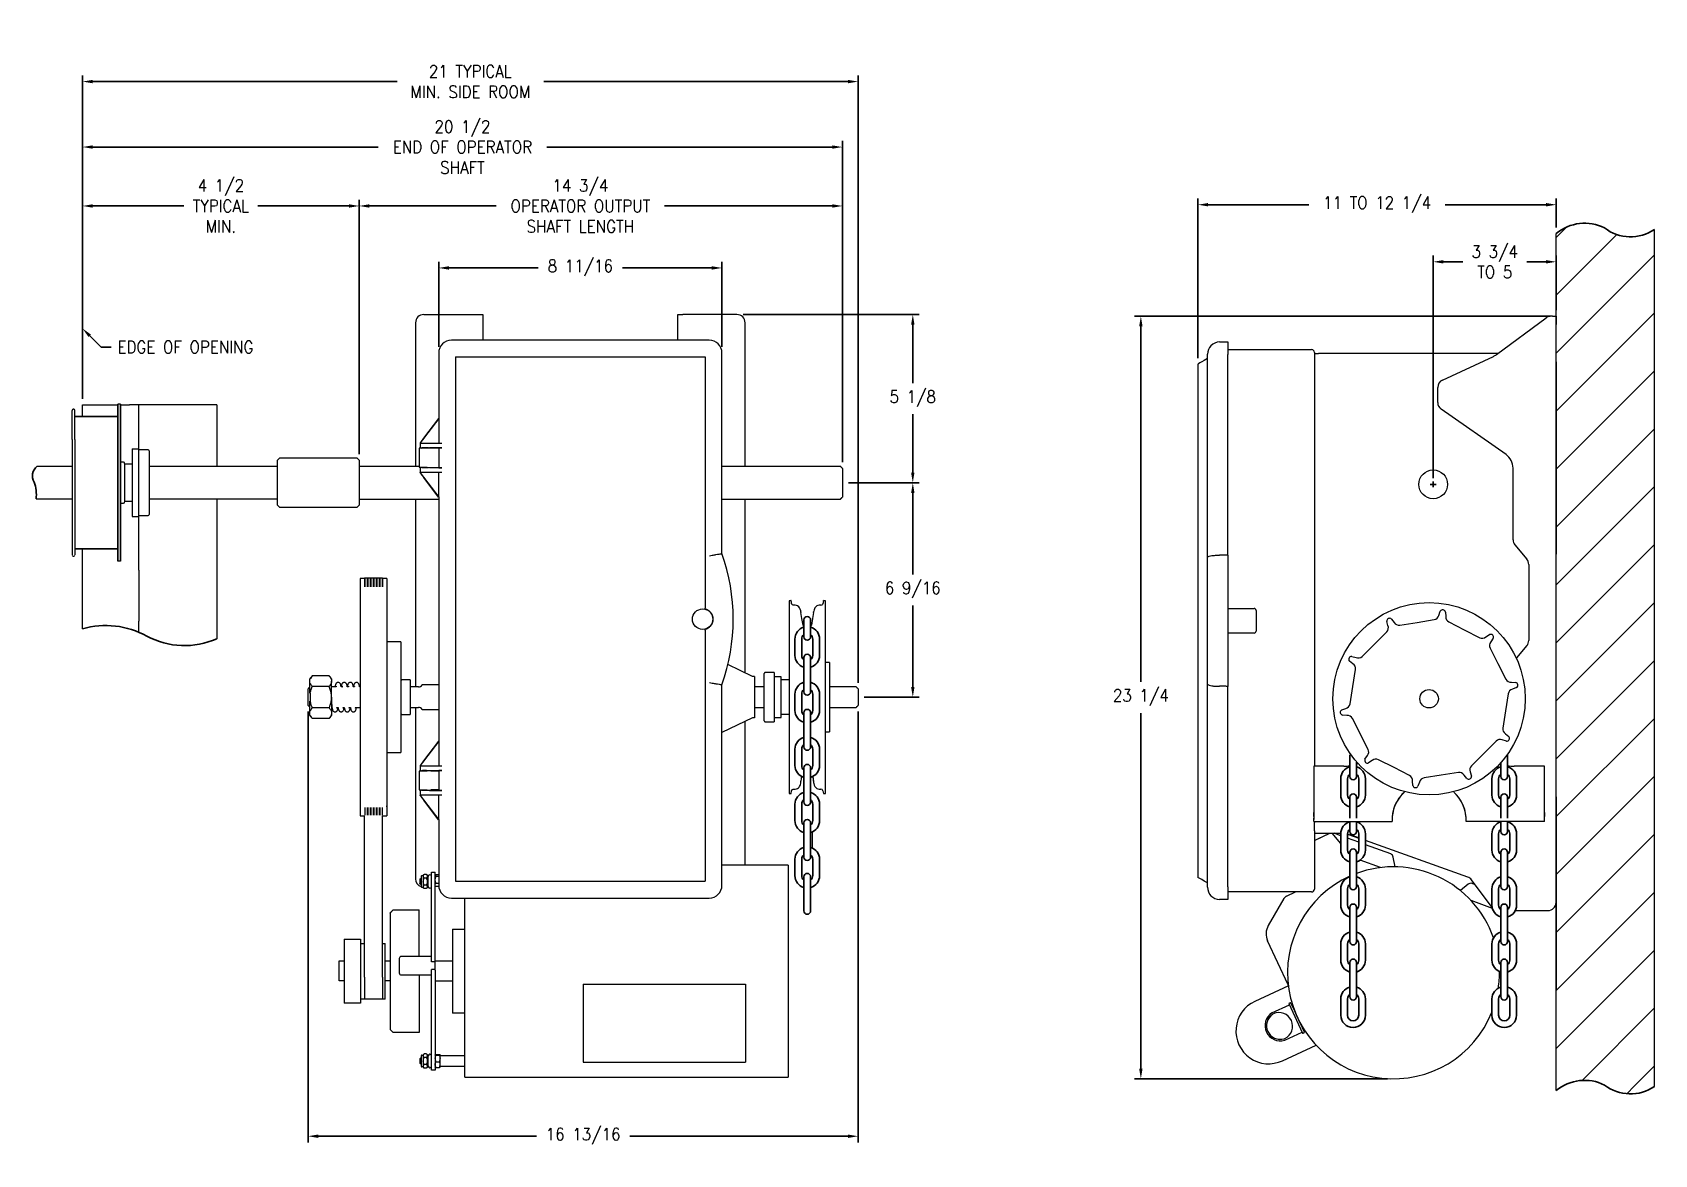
# Model space of a CAD drawing. Extents: x 2.2 to 51.7, y 8.3 to 42.6.
import ezdxf

# ---------------------------------------------------------------- set-up
doc = ezdxf.new("R2010")
doc.units = 0
doc.header["$LTSCALE"] = 0.5
doc.header["$MEASUREMENT"] = 0
doc.layers.get('Defpoints').update_dxf_attribs({"linetype": 'CONTINUOUS'})
doc.layers.add('DIM', color=1, linetype='CONTINUOUS')
doc.layers.add('OBJ', color=3, linetype='CONTINUOUS')
doc.styles.add('ROMANS', font='romans.shx', dxfattribs={"width": 0.9, "height": 0.375})
doc.dimstyles.new('GENIE', dxfattribs={"dimscale": 2, "dimtxt": 0.25, "dimasz": 0.156, "dimexe": 0.095, "dimexo": 0.0925, "dimgap": 0.095, "dimtad": 0, "dimtih": 1, "dimtoh": 1, "dimdec": 5, "dimzin": 4, "dimdsep": 46, "dimlunit": 5, "dimtxsty": 'ROMANS', "dimcen": 0.045, "dimadec": 0, "dimazin": 0, "dimtfac": 1, "dimtdec": 5, "dimtofl": 0, "dimtmove": 0, "dimatfit": 3, "dimfxl": 0, "dimfrac": 2, "dimtolj": 1, "dimtzin": 4, "dimarcsym": 0})

msp = doc.modelspace()

# ---------------------------------------------------------------- texts
at = {"layer": 'DIM', "insert": (4.794645, 33.149283), "char_height": 0.375, "attachment_point": 1, "style": 'ROMANS'}
msp.add_mtext('\\A1;EDGE OF OPENING', dxfattribs=at)

# ---------------------------------------------------------------- blocks, each defined once
blk = doc.blocks.new('*D15')
at = {"layer": 'Defpoints', "color": 0}
for p in [(12.177, 37.268), (3.727, 31.198), (12.177, 29.513)]:
    blk.add_point(p, dxfattribs=at)
at = {"layer": 'DIM', "color": 0, "lineweight": -2}
for p, q in [((3.727, 31.383), (3.727, 37.458)), ((4.039, 37.268), (6.821, 37.268)), ((11.865, 37.268), (9.082, 37.268)), ((12.177, 29.698), (12.177, 37.458))]:
    blk.add_line(p, q, dxfattribs=at)
at = {"layer": 'DIM', "color": 0}
for points in [[(4.039, 37.32), (4.039, 37.216), (3.727, 37.268)], [(11.865, 37.32), (11.865, 37.216), (12.177, 37.268)]]:
    blk.add_solid(points, dxfattribs=at)
at = {"layer": 'DIM', "color": 0, "insert": (7.952, 37.268), "char_height": 0.375, "attachment_point": 5, "style": 'ROMANS'}
blk.add_mtext('\\A1;4 1/2\\PTYPICAL\\PMIN.', dxfattribs=at)
blk = doc.blocks.new('*D31')
at = {"layer": 'Defpoints', "color": 0}
for p in [(26.927, 37.268), (12.177, 29.513), (26.927, 29.261)]:
    blk.add_point(p, dxfattribs=at)
at = {"layer": 'DIM', "color": 0, "lineweight": -2}
for p, q in [((12.177, 29.698), (12.177, 37.458)), ((12.489, 37.268), (16.358, 37.268)), ((26.615, 37.268), (21.495, 37.268)), ((26.927, 29.446), (26.927, 37.458))]:
    blk.add_line(p, q, dxfattribs=at)
at = {"layer": 'DIM', "color": 0}
for points in [[(12.489, 37.32), (12.489, 37.216), (12.177, 37.268)], [(26.615, 37.32), (26.615, 37.216), (26.927, 37.268)]]:
    blk.add_solid(points, dxfattribs=at)
at = {"layer": 'DIM', "color": 0, "insert": (18.927, 37.268), "char_height": 0.375, "attachment_point": 5, "style": 'ROMANS'}
blk.add_mtext('\\A1;14 3/4\\POPERATOR OUTPUT\\PSHAFT LENGTH', dxfattribs=at)
blk = doc.blocks.new('*D32')
at = {"layer": 'Defpoints', "color": 0}
for p in [(26.927, 39.066), (3.727, 31.198), (26.927, 31.198)]:
    blk.add_point(p, dxfattribs=at)
at = {"layer": 'DIM', "color": 0, "lineweight": -2}
for p, q in [((3.727, 31.383), (3.727, 39.256)), ((26.927, 31.383), (26.927, 39.256)), ((4.039, 39.066), (12.75, 39.066)), ((26.615, 39.066), (17.903, 39.066))]:
    blk.add_line(p, q, dxfattribs=at)
at = {"layer": 'DIM', "color": 0}
for points in [[(4.039, 39.118), (4.039, 39.014), (3.727, 39.066)], [(26.615, 39.118), (26.615, 39.014), (26.927, 39.066)]]:
    blk.add_solid(points, dxfattribs=at)
at = {"layer": 'DIM', "color": 0, "insert": (15.327, 39.066), "char_height": 0.375, "attachment_point": 5, "style": 'ROMANS'}
blk.add_mtext('\\A1;20 1/2\\PEND OF OPERATOR\\PSHAFT', dxfattribs=at)
blk = doc.blocks.new('*D33')
at = {"layer": 'Defpoints', "color": 0}
for p in [(23.25, 35.377), (14.603, 32.784), (23.25, 32.784)]:
    blk.add_point(p, dxfattribs=at)
at = {"layer": 'DIM', "color": 0, "lineweight": -2}
for p, q in [((14.603, 32.969), (14.603, 35.567)), ((14.915, 35.377), (17.636, 35.377)), ((22.938, 35.377), (20.217, 35.377)), ((23.25, 32.969), (23.25, 35.567))]:
    blk.add_line(p, q, dxfattribs=at)
at = {"layer": 'DIM', "color": 0}
for points in [[(14.915, 35.429), (14.915, 35.325), (14.603, 35.377)], [(22.938, 35.429), (22.938, 35.325), (23.25, 35.377)]]:
    blk.add_solid(points, dxfattribs=at)
at = {"layer": 'DIM', "color": 0, "insert": (18.927, 35.377), "char_height": 0.375, "attachment_point": 5, "style": 'ROMANS'}
blk.add_mtext('\\A1;8 11/16', dxfattribs=at)
blk = doc.blocks.new('*D35')
at = {"layer": 'Defpoints', "color": 0}
for p in [(27.409, 41.064), (3.727, 31.198), (27.409, 22.531)]:
    blk.add_point(p, dxfattribs=at)
at = {"layer": 'DIM', "color": 0, "lineweight": -2}
for p, q in [((3.727, 31.383), (3.727, 41.254)), ((27.409, 22.716), (27.409, 41.254)), ((4.039, 41.064), (13.329, 41.064)), ((27.097, 41.064), (17.807, 41.064))]:
    blk.add_line(p, q, dxfattribs=at)
at = {"layer": 'DIM', "color": 0}
for points in [[(4.039, 41.116), (4.039, 41.012), (3.727, 41.064)], [(27.097, 41.116), (27.097, 41.012), (27.409, 41.064)]]:
    blk.add_solid(points, dxfattribs=at)
at = {"layer": 'DIM', "color": 0, "insert": (15.568, 41.064), "char_height": 0.375, "attachment_point": 5, "style": 'ROMANS'}
blk.add_mtext('\\A1;21 TYPICAL\\PMIN. SIDE ROOM', dxfattribs=at)
blk = doc.blocks.new('*D36')
at = {"layer": 'Defpoints', "color": 0}
for p in [(26.927, 28.821), (27.409, 22.279), (29.076, 22.279)]:
    blk.add_point(p, dxfattribs=at)
at = {"layer": 'DIM', "color": 0, "lineweight": -2}
for p, q in [((27.112, 28.821), (29.266, 28.821)), ((29.076, 28.509), (29.076, 26.026)), ((29.076, 22.591), (29.076, 25.074)), ((27.594, 22.279), (29.266, 22.279))]:
    blk.add_line(p, q, dxfattribs=at)
at = {"layer": 'DIM', "color": 0}
for points in [[(29.024, 28.509), (29.128, 28.509), (29.076, 28.821)], [(29.024, 22.591), (29.128, 22.591), (29.076, 22.279)]]:
    blk.add_solid(points, dxfattribs=at)
at = {"layer": 'DIM', "color": 0, "insert": (29.076, 25.55), "char_height": 0.375, "attachment_point": 5, "style": 'ROMANS'}
blk.add_mtext('\\A1;6 9/16', dxfattribs=at)
blk = doc.blocks.new('*D37')
at = {"layer": 'Defpoints', "color": 0}
for p in [(10.613, 22.027), (27.409, 22.027), (10.613, 8.879)]:
    blk.add_point(p, dxfattribs=at)
at = {"layer": 'DIM', "color": 0, "lineweight": -2}
for p, q in [((10.613, 21.842), (10.613, 8.689)), ((27.409, 21.842), (27.409, 8.689)), ((10.925, 8.879), (17.583, 8.879)), ((27.097, 8.879), (20.438, 8.879))]:
    blk.add_line(p, q, dxfattribs=at)
at = {"layer": 'DIM', "color": 0}
for points in [[(10.925, 8.931), (10.925, 8.827), (10.613, 8.879)], [(27.097, 8.931), (27.097, 8.827), (27.409, 8.879)]]:
    blk.add_solid(points, dxfattribs=at)
at = {"layer": 'DIM', "color": 0, "insert": (19.011, 8.879), "char_height": 0.375, "attachment_point": 5, "style": 'ROMANS'}
blk.add_mtext('\\A1;16 13/16', dxfattribs=at)
blk = doc.blocks.new('*D38')
at = {"layer": 'Defpoints', "color": 0}
for p in [(48.722, 33.905), (36.039, 10.631), (43.753, 10.631)]:
    blk.add_point(p, dxfattribs=at)
at = {"layer": 'DIM', "color": 0, "lineweight": -2}
for p, q in [((48.537, 33.905), (35.849, 33.905)), ((36.039, 33.593), (36.039, 22.744)), ((36.039, 10.943), (36.039, 21.792)), ((43.568, 10.631), (35.849, 10.631))]:
    blk.add_line(p, q, dxfattribs=at)
at = {"layer": 'DIM', "color": 0}
for points in [[(35.987, 33.593), (36.091, 33.593), (36.039, 33.905)], [(35.987, 10.943), (36.091, 10.943), (36.039, 10.631)]]:
    blk.add_solid(points, dxfattribs=at)
at = {"layer": 'DIM', "color": 0, "insert": (36.039, 22.268), "char_height": 0.375, "attachment_point": 5, "style": 'ROMANS'}
blk.add_mtext('\\A1;23 1/4', dxfattribs=at)
blk = doc.blocks.new('*D39')
at = {"layer": 'Defpoints', "color": 0}
for p in [(23.708, 33.954), (27.112, 28.821), (29.076, 28.821)]:
    blk.add_point(p, dxfattribs=at)
at = {"layer": 'DIM', "color": 0, "lineweight": -2}
for p, q in [((23.893, 33.954), (29.266, 33.954)), ((29.076, 33.642), (29.076, 31.863)), ((29.076, 29.133), (29.076, 30.912)), ((27.297, 28.821), (29.266, 28.821))]:
    blk.add_line(p, q, dxfattribs=at)
at = {"layer": 'DIM', "color": 0}
for points in [[(29.024, 33.642), (29.128, 33.642), (29.076, 33.954)], [(29.024, 29.133), (29.128, 29.133), (29.076, 28.821)]]:
    blk.add_solid(points, dxfattribs=at)
at = {"layer": 'DIM', "color": 0, "insert": (29.076, 31.388), "char_height": 0.375, "attachment_point": 5, "style": 'ROMANS'}
blk.add_mtext('\\A1;5 1/8', dxfattribs=at)
blk = doc.blocks.new('*D40')
at = {"layer": 'Defpoints', "color": 0}
for p in [(48.722, 37.306), (48.722, 36.427), (37.779, 32.441)]:
    blk.add_point(p, dxfattribs=at)
at = {"layer": 'DIM', "color": 0, "lineweight": -2}
for p, q in [((37.779, 32.626), (37.779, 37.496)), ((38.091, 37.306), (41.172, 37.306)), ((48.41, 37.306), (45.329, 37.306)), ((48.722, 36.612), (48.722, 37.496))]:
    blk.add_line(p, q, dxfattribs=at)
at = {"layer": 'DIM', "color": 0}
for points in [[(38.091, 37.358), (38.091, 37.254), (37.779, 37.306)], [(48.41, 37.358), (48.41, 37.254), (48.722, 37.306)]]:
    blk.add_solid(points, dxfattribs=at)
at = {"layer": 'DIM', "color": 0, "insert": (43.251, 37.306), "char_height": 0.375, "attachment_point": 5, "style": 'ROMANS'}
blk.add_mtext('\\A1;11 TO 12 1/4', dxfattribs=at)
blk = doc.blocks.new('*D41')
at = {"layer": 'Defpoints', "color": 0}
for p in [(48.722, 35.564), (48.722, 33.905), (44.964, 28.772)]:
    blk.add_point(p, dxfattribs=at)
at = {"layer": 'DIM', "color": 0, "lineweight": -2}
for p, q in [((44.964, 28.957), (44.964, 35.754)), ((48.722, 34.09), (48.722, 35.754)), ((45.276, 35.564), (45.866, 35.564)), ((48.41, 35.564), (47.821, 35.564))]:
    blk.add_line(p, q, dxfattribs=at)
at = {"layer": 'DIM', "color": 0}
for points in [[(45.276, 35.616), (45.276, 35.512), (44.964, 35.564)], [(48.41, 35.616), (48.41, 35.512), (48.722, 35.564)]]:
    blk.add_solid(points, dxfattribs=at)
at = {"layer": 'DIM', "color": 0, "insert": (46.843, 35.564), "char_height": 0.375, "attachment_point": 5, "style": 'ROMANS'}
blk.add_mtext('\\A1;3 3/4\\PTO 5', dxfattribs=at)

# ---------------------------------------------------------------- dimensions: what is measured, and where the dimension line sits
at = {"layer": 'DIM'}
for base, p1, p2, text, picture, middle in [((27.408765, 41.064385), (3.72652, 31.198427), (27.408765, 22.530622), '21 TYPICAL\\PMIN. SIDE ROOM', '*D35', (15.567642, 41.064385)), ((12.176564, 37.267943), (3.72652, 31.198427), (12.176564, 29.513427), '4 1/2\\PTYPICAL\\PMIN.', '*D15', (7.951542, 37.267943)), ((48.721857, 37.305979), (37.779362, 32.44146), (48.721857, 36.426872), '11 TO 12 1/4', '*D40', (43.25061, 37.305979)), ((48.721857, 35.563802), (44.964357, 28.772484), (48.721857, 33.904734), '<>\\PTO 5', '*D41', (46.843107, 35.563802)), ((23.249984, 35.377039), (14.603165, 32.784228), (23.249984, 32.784228), '8 11/16', '*D33', (18.926574, 35.377039))]:
    dim = msp.add_linear_dim(base=base, p1=p1, p2=p2, text=text, dimstyle='GENIE', dxfattribs=at)
    dim.commit()
    dim.dimension.update_dxf_attribs({"geometry": picture, "text_midpoint": middle})
for base, p1, p2, text, picture, middle in [((26.926565, 39.0662), (3.72652, 31.198427), (26.926565, 31.198427), '20 1/2\\PEND OF OPERATOR\\PSHAFT', '*D32', (15.326543, 39.0662)), ((26.926565, 37.267943), (12.176564, 29.513427), (26.926565, 29.260928), '<>\\POPERATOR OUTPUT\\PSHAFT LENGTH', '*D31', (18.926564, 37.267943))]:
    dim = msp.add_linear_dim(base=base, p1=p1, p2=p2, text=text, dimstyle='GENIE', dxfattribs=at)
    dim.commit()
    dim.dimension.update_dxf_attribs({"geometry": picture, "text_midpoint": middle, "dimtype": 160})
dim = msp.add_linear_dim(base=(29.075509, 28.821428), p1=(23.708065, 33.953678), p2=(27.111565, 28.821428), angle=90, dimstyle='GENIE', dxfattribs=at)
dim.commit()
dim.dimension.update_dxf_attribs({"geometry": '*D39', "text_midpoint": (29.075509, 31.387553)})
dim = msp.add_linear_dim(base=(36.038712, 10.631095), p1=(48.721857, 33.904734), p2=(43.752508, 10.631095), angle=90, dimstyle='GENIE', override={"dimdec": 4}, dxfattribs=at)
dim.commit()
dim.dimension.update_dxf_attribs({"geometry": '*D38', "text_midpoint": (36.038712, 22.267915), "dimtype": 160})
dim = msp.add_linear_dim(base=(29.075509, 22.278622), p1=(26.926565, 28.821428), p2=(27.408765, 22.278622), angle=90, dimstyle='GENIE', override={"dimdec": 4}, dxfattribs=at)
dim.commit()
dim.dimension.update_dxf_attribs({"geometry": '*D36', "text_midpoint": (29.075509, 25.550025)})
dim = msp.add_linear_dim(base=(10.613065, 8.879407), p1=(27.408765, 22.026621), p2=(10.613065, 22.026621), dimstyle='GENIE', override={"dimdec": 4}, dxfattribs=at)
dim.commit()
dim.dimension.update_dxf_attribs({"geometry": '*D37', "text_midpoint": (19.010915, 8.879407), "dimtype": 160})

# ---------------------------------------------------------------- hatches: boundary and pattern name
at = {"layer": 'DIM'}
h = msp.add_hatch(dxfattribs=at)
h.set_pattern_fill('ANSI31', color=256, scale=10, style=0)
h.set_pattern_definition([(45, (-10.1925, -3.1597), (-0.883883, 0.883883), [])])
edge = h.paths.add_edge_path()
edge.add_arc((50.988106, 37.625633), 1.29875, 232.4179376, 304.4000289)
edge.add_line((51.721857, 36.554017), (51.721857, 10.398032))
edge.add_arc((50.988106, 11.469648), 1.29875, 232.4179376, 304.4000289, ccw=False)
edge.add_arc((49.587622, 9.236581), 1.348829, 63.1893945, 129.9309651)
edge.add_line((48.721857, 10.270888), (48.721857, 36.426872))
edge.add_arc((49.587622, 35.392565), 1.348829, 63.1893945, 129.9309651, ccw=False)

# ---------------------------------------------------------------- linework, layer by layer
for p, q in [((3.72652, 31.383085), (3.72652, 35.314936)), ((3.947172, 33.307148), (4.292645, 32.961783)), ((4.292645, 32.961783), (4.604645, 32.961783)), ((4.809034, 31.217932), (4.809034, 26.423598)), ((4.889027, 31.217932), (4.889027, 26.423598)), ((3.496287, 30.838359), (4.809034, 30.838359)), ((44.874357, 28.772484), (45.054357, 28.772484)), ((44.964357, 28.682484), (44.964357, 28.862484)), ((3.496287, 26.803171), (4.809034, 26.803171))]:
    msp.add_line(p, q, dxfattribs=at)
at = {"layer": 'DIM', "color": 3, "linetype": 'Continuous', "lineweight": 15}
for p, q in [((46.892758, 32.730386), (48.415628, 33.855791)), ((48.601857, 33.904734), (48.564209, 33.904734)), ((48.601857, 33.904734), (48.721857, 33.904734)), ((48.721857, 33.904734), (48.721857, 33.654734)), ((48.721857, 16.684734), (48.721857, 33.654734)), ((38.071776, 32.735285), (38.071776, 32.741773)), ((38.071776, 26.546026), (38.071776, 32.735285)), ((38.440231, 33.116716), (38.696776, 33.121194)), ((38.696776, 33.121194), (38.696776, 32.735285)), ((38.696776, 32.887584), (41.229557, 32.887584)), ((38.696776, 26.612155), (38.696776, 32.735285)), ((41.229557, 32.887584), (41.249557, 32.887584)), ((41.339357, 32.797784), (41.339357, 20.169679)), ((41.339357, 32.763484), (41.458958, 32.763484)), ((41.578957, 32.763484), (41.458958, 32.763484)), ((46.937546, 32.763484), (41.578957, 32.763484)), ((45.246801, 31.956858), (46.805709, 32.678789)), ((45.101857, 31.269876), (45.101857, 31.730003)), ((47.188646, 29.67855), (45.208463, 31.065088)), ((47.401857, 27.082769), (47.401857, 29.268974)), ((47.460346, 26.922072), (47.823368, 26.489439)), ((38.071776, 22.674543), (38.071776, 26.546026)), ((38.696776, 26.612155), (38.696776, 22.608414)), ((47.881858, 26.328742), (47.881858, 24.010727)), ((38.696776, 24.985285), (39.495807, 24.985285)), ((39.555807, 24.925285), (39.555807, 24.295285)), ((39.495807, 24.235284), (38.696776, 24.235284)), ((47.823368, 23.85003), (47.508309, 23.474557)), ((38.071776, 16.485285), (38.071776, 22.674543)), ((38.696776, 16.485285), (38.696776, 22.608414)), ((41.319357, 20.169679), (41.319357, 18.707678)), ((42.239357, 20.169679), (41.319357, 20.169679)), ((48.359357, 20.169679), (47.439357, 20.169679)), ((48.359357, 18.707678), (48.359357, 20.169679)), ((41.319357, 18.707678), (41.319357, 18.587678)), ((41.319357, 18.479679), (41.319357, 18.587678)), ((41.319357, 18.479679), (43.710951, 18.479679)), ((41.339357, 18.479679), (41.339357, 18.450984)), ((41.339357, 18.19719), (41.339357, 18.450984)), ((42.359047, 18.449959), (42.37461, 18.479679)), ((48.359357, 18.479679), (45.967763, 18.479679)), ((48.359357, 18.587678), (48.359357, 18.707678)), ((48.359357, 18.479679), (48.359357, 18.587678)), ((41.339357, 18.19719), (41.339357, 17.48628)), ((41.339357, 17.905705), (41.806391, 18.123485)), ((41.339357, 18.123485), (42.144162, 18.123485)), ((41.458958, 17.961475), (41.806389, 18.123485)), ((41.748726, 18.096596), (41.806388, 18.123485)), ((42.143946, 17.808916), (41.879991, 18.123485)), ((42.688946, 17.980474), (42.348946, 18.102158)), ((42.348946, 18.101572), (42.688946, 17.977823)), ((42.688946, 17.850121), (42.348946, 17.973871)), ((46.018655, 16.788789), (42.893946, 17.907105)), ((41.339357, 17.48628), (41.339357, 16.422785)), ((43.666104, 17.494464), (42.893946, 17.775507)), ((43.798989, 17.100762), (43.746452, 17.39871)), ((43.353009, 17.076333), (42.732192, 17.302292)), ((38.071776, 16.478797), (38.071776, 16.485285)), ((38.696776, 16.485285), (38.696776, 16.099375)), ((46.027867, 16.568342), (45.796105, 16.37387)), ((46.764357, 15.863484), (46.134414, 16.703409)), ((46.245142, 16.555772), (46.150968, 16.590048)), ((48.721857, 16.684734), (48.721857, 16.434735)), ((38.696776, 16.099375), (38.440231, 16.103853)), ((41.229557, 16.332985), (38.696776, 16.332985)), ((40.406069, 16.131005), (39.92931, 15.305234)), ((40.48943, 16.207391), (40.758766, 16.332985)), ((41.249557, 16.332985), (41.229557, 16.332985)), ((46.770554, 15.832449), (46.122043, 16.068488)), ((47.468064, 15.763484), (48.464357, 15.763484)), ((40.537911, 13.495582), (39.909169, 14.843925)), ((40.541579, 13.472193), (39.518865, 12.995293)), ((40.537911, 13.495582), (40.539077, 13.493149)), ((40.537923, 13.495557), (40.537911, 13.495582)), ((40.539078, 13.493148), (40.537923, 13.495557)), ((40.042366, 12.641659), (40.572558, 12.888886)), ((40.554915, 12.926722), (40.977525, 12.020411)), ((40.060647, 12.602454), (40.083305, 12.61302)), ((40.429702, 11.811014), (40.959894, 12.058241)), ((40.364102, 11.182677), (41.386816, 11.659577)), ((40.411421, 11.850219), (40.434078, 11.860785))]:
    msp.add_line(p, q, dxfattribs=at)
at = {"layer": 'DIM', "color": 3, "lineweight": 15}
for p, q in [((48.719857, 32.761928), (48.721857, 32.762428)), ((48.721857, 32.762428), (48.721857, 32.761928)), ((48.721857, 32.511928), (48.721857, 32.761928)), ((48.721857, 32.511928), (48.721857, 26.636928)), ((45.133436, 24.77465), (45.181769, 24.899269)), ((45.338654, 24.874421), (45.346112, 24.740966)), ((43.581375, 24.461459), (43.547228, 24.590687)), ((43.688756, 24.662799), (43.773233, 24.559215)), ((46.573169, 24.115749), (46.68552, 24.188159)), ((46.797837, 24.075841), (46.725428, 23.96349)), ((42.509821, 23.295803), (42.406237, 23.38028)), ((42.478349, 23.521808), (42.607577, 23.487661)), ((47.350645, 22.736433), (47.4841, 22.728975)), ((47.508948, 22.57209), (47.384329, 22.523757)), ((42.169767, 21.887267), (42.294386, 21.9356)), ((42.32807, 21.722924), (42.194615, 21.730382)), ((42.977393, 20.685643), (42.495771, 21.630879)), ((47.200366, 20.937549), (47.071138, 20.971696)), ((47.168894, 21.163553), (47.272478, 21.079077)), ((42.880877, 20.383516), (42.953287, 20.495867)), ((43.105546, 20.343608), (42.993195, 20.271199)), ((45.989959, 19.796558), (45.905482, 19.900141)), ((46.09734, 19.997898), (46.131487, 19.86867)), ((44.340061, 19.584936), (44.332603, 19.718391)), ((44.545279, 19.684706), (44.496946, 19.560088)), ((48.721857, 19.236928), (48.721857, 13.361928)), ((41.319357, 18.634679), (41.319357, 18.754679)), ((41.319357, 18.634679), (41.319357, 18.539678)), ((48.359357, 18.754679), (48.359357, 18.634679)), ((48.359357, 18.539678), (48.359357, 18.634679)), ((48.721857, 13.111928), (48.721857, 13.361928))]:
    msp.add_line(p, q, dxfattribs=at)
at = {"layer": 'DIM', "lineweight": 15}
for p, q in [((4.889027, 31.217932), (4.809034, 31.217932)), ((3.415037, 30.143782), (3.415037, 31.030736)), ((3.464034, 31.061928), (3.446031, 31.061928)), ((3.495029, 30.143782), (3.495029, 31.030736)), ((3.415037, 30.143782), (3.415037, 26.617655)), ((3.495029, 30.143782), (3.495029, 26.617655)), ((3.446031, 26.584924), (3.464034, 26.584924)), ((4.889027, 26.423598), (4.809034, 26.423598))]:
    msp.add_line(p, q, dxfattribs=at)
at = {"layer": 'DIM', "color": 3}
for p, q in [((42.416446, 19.858258), (42.416446, 20.516722)), ((47.234938, 19.858258), (47.234938, 20.516722)), ((42.621446, 19.858258), (42.621446, 20.292182)), ((47.029938, 19.858258), (47.029938, 20.261334)), ((42.143946, 19.790758), (42.143946, 19.290758)), ((42.348946, 19.790758), (42.348946, 19.290758)), ((42.688946, 19.790758), (42.688946, 19.290758)), ((42.893946, 19.790758), (42.893946, 19.290758)), ((46.757438, 19.790758), (46.757438, 19.290758)), ((46.962438, 19.790758), (46.962438, 19.290758)), ((47.302438, 19.790758), (47.302438, 19.290758)), ((47.507438, 19.790758), (47.507438, 19.290758)), ((42.416446, 18.587678), (42.416446, 19.223258)), ((42.621446, 18.587678), (42.621446, 19.223258)), ((47.029938, 18.587678), (47.029938, 19.223258)), ((47.234938, 18.587678), (47.234938, 19.223258)), ((42.416446, 18.178258), (42.416446, 18.479679)), ((42.621446, 18.178258), (42.621446, 18.479679)), ((47.029938, 18.178258), (47.029938, 18.479679)), ((47.234938, 18.178258), (47.234938, 18.479679)), ((42.143946, 18.110758), (42.143946, 17.610758)), ((42.348946, 18.110758), (42.348946, 17.610758)), ((42.688946, 18.110758), (42.688946, 17.610758)), ((42.893946, 18.110758), (42.893946, 17.610758)), ((46.757438, 18.110758), (46.757438, 17.610758)), ((46.962438, 18.110758), (46.962438, 17.610758)), ((47.302438, 18.110758), (47.302438, 17.610758)), ((47.507438, 18.110758), (47.507438, 17.610758)), ((42.416446, 16.498258), (42.416446, 17.543258)), ((42.621446, 16.498258), (42.621446, 17.543258)), ((47.029938, 16.498258), (47.029938, 17.543258)), ((47.234938, 16.498258), (47.234938, 17.543258)), ((42.143946, 16.430758), (42.143946, 15.930758)), ((42.348946, 16.430758), (42.348946, 15.930758)), ((42.688946, 16.430758), (42.688946, 15.930758)), ((42.893946, 16.430758), (42.893946, 15.930758)), ((46.757438, 16.430758), (46.757438, 15.930758)), ((46.962438, 16.430758), (46.962438, 15.930758)), ((47.302438, 16.430758), (47.302438, 15.930758)), ((47.507438, 16.430758), (47.507438, 15.930758)), ((42.416446, 14.818258), (42.416446, 15.863258)), ((42.621446, 14.818258), (42.621446, 15.863258)), ((47.029938, 14.818258), (47.029938, 15.863258)), ((47.234938, 14.818258), (47.234938, 15.863258)), ((42.143946, 14.750758), (42.143946, 14.250758)), ((42.348946, 14.750758), (42.348946, 14.250758)), ((42.688946, 14.750758), (42.688946, 14.250758)), ((42.893946, 14.750758), (42.893946, 14.250758)), ((46.757438, 14.750758), (46.757438, 14.250758)), ((46.962438, 14.750758), (46.962438, 14.250758)), ((47.302438, 14.750758), (47.302438, 14.250758)), ((47.507438, 14.750758), (47.507438, 14.250758)), ((42.416446, 13.138258), (42.416446, 14.183258)), ((42.621446, 13.138258), (42.621446, 14.183258)), ((47.029938, 13.138258), (47.029938, 14.183258)), ((47.234938, 13.138258), (47.234938, 14.183258)), ((42.143946, 12.570758), (42.143946, 13.070758)), ((42.348946, 12.570758), (42.348946, 13.070758)), ((42.688946, 12.570758), (42.688946, 13.070758)), ((42.893946, 12.570758), (42.893946, 13.070758)), ((46.757438, 12.570758), (46.757438, 13.070758)), ((46.962438, 12.570758), (46.962438, 13.070758)), ((47.302438, 12.570758), (47.302438, 13.070758)), ((47.507438, 12.570758), (47.507438, 13.070758))]:
    msp.add_line(p, q, dxfattribs=at)
at = {"layer": 'DIM', "color": 3, "linetype": 'Continuous', "lineweight": 15, "flags": 128}
for points in [[(38.071776, 32.610284), (37.975236, 32.554548), (37.897915, 32.509906), (37.839872, 32.476395), (37.801152, 32.45404), (37.781784, 32.442858), (37.779362, 32.44146)], [(42.143946, 18.048485), (42.011146, 18.096821), (41.957746, 18.116256), (41.937887, 18.123485)], [(38.071776, 16.610285), (37.975236, 16.666021), (37.897915, 16.710663), (37.839872, 16.744174), (37.801152, 16.76653), (37.781784, 16.777711), (37.779362, 16.779109)], [(40.609293, 12.952079), (40.610054, 12.950447), (40.616111, 12.937457), (40.628051, 12.911852), (40.645531, 12.874368), (40.668046, 12.826083), (40.694951, 12.768386), (40.72547, 12.702937), (40.758726, 12.631619), (40.793762, 12.556484), (40.829571, 12.479693), (40.865121, 12.403456), (40.89939, 12.329964), (40.931393, 12.261334), (40.960209, 12.199539), (40.985008, 12.146355), (41.005078, 12.103316), (41.019841, 12.071657), (41.028872, 12.052289), (41.031912, 12.045771), (41.031912, 12.045771)], [(40.066721, 12.603819), (40.066721, 12.603819)], [(40.41637, 11.853994), (40.41637, 11.853994)]]:
    msp.add_lwpolyline(points, dxfattribs=at)
at = {"layer": 'DIM', "color": 3, "lineweight": 15, "flags": 128}
for points in [[(42.795514, 23.523378), (43.170378, 23.898244), (43.545657, 24.273522)], [(43.946271, 24.477645), (44.469883, 24.560577), (44.994073, 24.643601)], [(45.438157, 24.573265), (45.910514, 24.332587), (46.383393, 24.091643)], [(46.701322, 23.773714), (46.942, 23.301357), (47.182944, 22.828478)], [(42.425435, 22.074962), (42.508367, 22.598575), (42.591391, 23.122765)], [(47.25328, 22.384394), (47.170348, 21.860782), (47.087324, 21.336592)], [(46.883201, 20.935978), (46.508336, 20.561114), (46.133058, 20.185835)], [(44.240558, 19.886092), (43.768201, 20.12677), (43.295322, 20.367714)], [(45.732444, 19.981712), (45.208832, 19.89878), (44.684642, 19.815756)]]:
    msp.add_lwpolyline(points, dxfattribs=at)
at = {"layer": 'DIM', "color": 3, "linetype": 'Continuous', "lineweight": 15}
for centre, radius in [((44.964357, 28.772484), 0.4395), ((44.839357, 22.229678), 2.934832)]:
    msp.add_circle(centre, radius, dxfattribs=at)
at = {"layer": 'DIM', "color": 3, "lineweight": 15}
msp.add_circle((44.839357, 22.229678), 0.282, dxfattribs=at)
at = {"layer": 'DIM', "color": 3, "linetype": 'Continuous', "lineweight": 15}
for centre, radius, start, end in [((48.564209, 33.654734), 0.25, 109.2327884, 126.4644923), ((38.446776, 32.741773), 0.375, 91, 180), ((41.249557, 32.797784), 0.0898, 0, 90), ((46.595596, 33.132499), 0.5, 294.8488812, 306.4644923), ((45.351857, 31.730003), 0.25, 114.8488812, 180), ((45.351857, 31.269876), 0.25, 180, 235), ((46.901857, 29.268974), 0.5, 0, 55), ((47.651857, 27.082769), 0.25, 180, 220), ((47.631857, 26.328742), 0.25, 0, 40), ((39.495807, 24.925284), 0.06, 0, 90), ((39.495807, 24.295284), 0.06, 270, 0), ((47.631857, 24.010727), 0.25, 320, 0), ((42.239357, 21.299678), 1.13, 270, 279.0163095), ((42.239357, 21.299678), 1.13, 289.7630781, 291.7826277), ((47.439357, 21.299678), 1.13, 248.2173723, 248.7573803), ((47.439357, 21.299678), 1.13, 259.5776937, 270), ((44.839357, 18.539678), 1.13, 131.7674948, 183.0436719), ((44.839357, 18.539678), 1.13, 356.9563281, 48.2325052), ((43.623351, 17.377003), 0.125, 10, 70), ((43.752508, 13.866095), 3.235, 19.2940509, 110.4648557), ((38.446776, 16.478796), 0.375, 180, 269), ((43.752508, 13.866095), 3.235, 114.3935667, 338.2610486), ((41.249557, 16.422784), 0.0898, 270, 0), ((45.934414, 16.553409), 0.25, 36.8698976, 70.3079788), ((46.108216, 16.472587), 0.125, 70, 130), ((40.568886, 16.037001), 0.188006, 115.0007333, 149.999835), ((48.464357, 16.013484), 0.25, 270, 0), ((40.362323, 15.055234), 0.5, 149.9999913, 205), ((43.752508, 13.866095), 3.235, 351.7248025, 0.6889593), ((39.941484, 12.088986), 1, 115, 295), ((40.292678, 12.25275), 0.4625, 122.7664513, 287.2335792), ((40.292678, 12.25275), 0.4175, 122.7664342, 287.2335658), ((40.292678, 12.25275), 0.4175, 123.6095762, 286.3904238), ((40.258692, 12.236902), 0.415, 295, 115)]:
    msp.add_arc(centre, radius, start, end, dxfattribs=at)
at = {"layer": 'DIM', "lineweight": 15}
for centre, start, end in [((3.446029, 31.030928), 90, 180), ((3.464029, 31.030928), 0, 90), ((3.446029, 26.615928), 180, 270), ((3.464029, 26.615928), 270, 0)]:
    msp.add_arc(centre, 0.031, start, end, dxfattribs=at)
at = {"layer": 'DIM', "color": 3, "lineweight": 15}
for centre, radius, start, end in [((44.96748, 24.811508), 0.17, 278.9999847, 347.4783609), ((45.255473, 24.85693), 0.085, 11.875209, 150.12472), ((43.425449, 24.39373), 0.17, 315.0000224, 23.4782606), ((43.631743, 24.599756), 0.085, 47.8753302, 186.1246858), ((43.919677, 24.645552), 0.17, 210.5216552, 278.9998973), ((45.515335, 24.724736), 0.17, 174.5216387, 242.9999528), ((46.460572, 24.243114), 0.17, 242.999877, 311.4783386), ((46.852793, 23.850893), 0.17, 138.5216321, 207.0000652), ((46.720261, 24.110582), 0.085, 335.8753858, 114.1245394), ((42.46928, 23.437293), 0.085, 83.8755353, 222.1246372), ((42.423483, 23.149359), 0.17, 351.0001542, 59.4782093), ((42.675305, 23.643586), 0.17, 246.5215985, 315.0000158), ((47.334416, 22.905658), 0.170002, 207.000326, 275.4780017), ((47.421186, 22.3578), 0.17, 102.5215936, 170.9999347), ((47.466609, 22.645794), 0.085, 299.875334, 78.124739), ((42.212106, 21.813563), 0.085, 119.8752058, 258.1246582), ((42.257528, 22.101556), 0.17, 282.5215936, 350.9999347), ((42.344299, 21.5537), 0.170001, 27.0002324, 95.4780531), ((47.255231, 21.309998), 0.17, 171.0000803, 239.4782877), ((47.00341, 20.81577), 0.17, 66.521818, 135.0001579), ((47.209435, 21.022064), 0.085, 263.8753607, 42.1246233), ((42.958453, 20.348774), 0.085, 155.875482, 294.1245928), ((42.825922, 20.608464), 0.17, 318.5216962, 27.0000011), ((43.218143, 20.216243), 0.17, 62.999877, 131.4783386), ((44.163379, 19.734621), 0.17, 354.5217232, 62.9999913), ((44.711236, 19.647849), 0.170001, 99.0002148, 167.4782644), ((45.759038, 19.813806), 0.169999, 30.5213685, 99.0001653), ((46.046972, 19.859601), 0.085, 227.875054, 6.124962), ((46.253267, 20.065626), 0.170001, 135.0001393, 203.4782525), ((44.839357, 18.539678), 1.13, 131.7674948, 175.1774058), ((44.423242, 19.602427), 0.085, 191.8754403, 330.1246958), ((44.839357, 18.539678), 1.13, 4.8225942, 48.2325052)]:
    msp.add_arc(centre, radius, start, end, dxfattribs=at)
at = {"layer": 'DIM', "color": 3}
for centre, radius, start, end in [((42.518946, 19.790758), 0.375, 105.8627163, 180), ((42.518946, 19.790758), 0.17, 127.0808356, 180), ((42.518946, 19.858258), 0.1025, 180, 0), ((42.518946, 19.790758), 0.375, 0, 74.1372837), ((42.518946, 19.790758), 0.17, 0, 52.9191644), ((47.132438, 19.790758), 0.375, 105.8627163, 180), ((47.132438, 19.790758), 0.17, 127.0808356, 180), ((47.132438, 19.858258), 0.1025, 180, 0), ((47.132438, 19.790758), 0.375, 0, 74.1372837), ((47.132438, 19.790758), 0.17, 0, 52.9191644), ((42.518946, 19.223258), 0.1025, 0, 180), ((47.132438, 19.223258), 0.1025, 0, 180), ((42.518946, 19.290758), 0.375, 180, 254.1372837), ((42.518946, 19.290758), 0.17, 180, 232.9191644), ((42.518946, 19.290758), 0.375, 285.8627163, 0), ((42.518946, 19.290758), 0.17, 307.0808356, 0), ((47.132438, 19.290758), 0.375, 180, 254.1372837), ((47.132438, 19.290758), 0.17, 180, 232.9191644), ((47.132438, 19.290758), 0.375, 285.8627163, 0), ((47.132438, 19.290758), 0.17, 307.0808356, 0), ((42.518946, 18.110758), 0.375, 105.8627163, 180), ((42.518946, 18.110758), 0.375, 0, 74.1372837), ((47.132438, 18.110758), 0.375, 105.8627163, 180), ((47.132438, 18.110758), 0.375, 0, 74.1372837), ((42.518946, 18.110758), 0.17, 127.0808356, 180), ((42.518946, 18.178258), 0.1025, 180, 0), ((42.518946, 18.110758), 0.17, 0, 52.9191644), ((47.132438, 18.110758), 0.17, 127.0808356, 180), ((47.132438, 18.178258), 0.1025, 180, 0), ((47.132438, 18.110758), 0.17, 0, 52.9191644), ((42.518946, 17.610758), 0.375, 180, 254.1372837), ((42.518946, 17.610758), 0.17, 180, 232.9191644), ((42.518946, 17.543258), 0.1025, 0, 180), ((42.518946, 17.610758), 0.375, 285.8627163, 0), ((42.518946, 17.610758), 0.17, 307.0808356, 0), ((47.132438, 17.610758), 0.375, 180, 254.1372837), ((47.132438, 17.610758), 0.17, 180, 232.9191644), ((47.132438, 17.543258), 0.1025, 0, 180), ((47.132438, 17.610758), 0.375, 285.8627163, 0), ((47.132438, 17.610758), 0.17, 307.0808356, 0), ((42.518946, 16.430758), 0.375, 105.8627163, 180), ((42.518946, 16.430758), 0.17, 127.0808356, 180), ((42.518946, 16.498258), 0.1025, 180, 0), ((42.518946, 16.430758), 0.375, 0, 74.1372837), ((42.518946, 16.430758), 0.17, 0, 52.9191644), ((47.132438, 16.430758), 0.375, 105.8627163, 180), ((47.132438, 16.430758), 0.17, 127.0808356, 180), ((47.132438, 16.498258), 0.1025, 180, 0), ((47.132438, 16.430758), 0.375, 0, 74.1372837), ((47.132438, 16.430758), 0.17, 0, 52.9191644), ((42.518946, 15.930758), 0.375, 180, 254.1372837), ((42.518946, 15.930758), 0.17, 180, 232.9191644), ((42.518946, 15.863258), 0.1025, 0, 180), ((42.518946, 15.930758), 0.375, 285.8627163, 0), ((42.518946, 15.930758), 0.17, 307.0808356, 0), ((47.132438, 15.930758), 0.375, 180, 254.1372837), ((47.132438, 15.930758), 0.17, 180, 232.9191644), ((47.132438, 15.863258), 0.1025, 0, 180), ((47.132438, 15.930758), 0.375, 285.8627163, 0), ((47.132438, 15.930758), 0.17, 307.0808356, 0), ((42.518946, 14.750758), 0.375, 105.8627163, 180), ((42.518946, 14.750758), 0.17, 127.0808356, 180), ((42.518946, 14.750758), 0.375, 0, 74.1372837), ((42.518946, 14.750758), 0.17, 0, 52.9191644), ((47.132438, 14.750758), 0.375, 105.8627163, 180), ((47.132438, 14.750758), 0.17, 127.0808356, 180), ((47.132438, 14.750758), 0.375, 0, 74.1372837), ((47.132438, 14.750758), 0.17, 0, 52.9191644), ((42.518946, 14.818258), 0.1025, 180, 0), ((47.132438, 14.818258), 0.1025, 180, 0), ((42.518946, 14.250758), 0.375, 180, 254.1372837), ((42.518946, 14.250758), 0.17, 180, 232.9191644), ((42.518946, 14.183258), 0.1025, 0, 180), ((42.518946, 14.250758), 0.375, 285.8627163, 0), ((42.518946, 14.250758), 0.17, 307.0808356, 0), ((47.132438, 14.250758), 0.375, 180, 254.1372837), ((47.132438, 14.250758), 0.17, 180, 232.9191644), ((47.132438, 14.183258), 0.1025, 0, 180), ((47.132438, 14.250758), 0.375, 285.8627163, 0), ((47.132438, 14.250758), 0.17, 307.0808356, 0), ((42.518946, 13.070758), 0.375, 105.8627163, 180), ((42.518946, 13.070758), 0.375, 0, 74.1372837), ((47.132438, 13.070758), 0.375, 105.8627163, 180), ((47.132438, 13.070758), 0.375, 0, 74.1372837), ((42.518946, 13.070758), 0.17, 127.0808356, 180), ((42.518946, 13.138258), 0.1025, 180, 0), ((42.518946, 13.070758), 0.17, 0, 52.9191644), ((47.132438, 13.070758), 0.17, 127.0808356, 180), ((47.132438, 13.138258), 0.1025, 180, 0), ((47.132438, 13.070758), 0.17, 0, 52.9191644), ((42.518946, 12.570758), 0.375, 180, 0), ((42.518946, 12.570758), 0.17, 180, 0), ((47.132438, 12.570758), 0.375, 180, 0), ((47.132438, 12.570758), 0.17, 180, 0)]:
    msp.add_arc(centre, radius, start, end, dxfattribs=at)
at = {"layer": 'DIM', "color": 3, "linetype": 'Continuous', "lineweight": 15}
for points, knots in [([(48.564209, 33.904734), (48.554222, 33.904426), (48.534237, 33.90381), (48.504192, 33.898078), (48.487047, 33.892477), (48.481857, 33.890782)], [0, 0, 0, 0, 0.410608937, 0.821609604, 1, 1, 1, 1]), ([(38.071776, 26.546026), (38.071776, 26.546102), (38.071798, 26.550918), (38.07946, 26.563103), (38.121504, 26.581294), (38.205217, 26.597716), (38.315292, 26.608925), (38.398582, 26.610567), (38.440231, 26.611388)], [0, 0, 0, 0, 0.002242651, 0.141619508, 0.359137067, 0.573675051, 0.786813026, 1, 1, 1, 1]), ([(38.071776, 22.674543), (38.071776, 22.674467), (38.071798, 22.669651), (38.07946, 22.657466), (38.121504, 22.639275), (38.205217, 22.622854), (38.315292, 22.611644), (38.398582, 22.610002), (38.440231, 22.609181)], [0, 0, 0, 0, 0.002242651, 0.14161947, 0.359137036, 0.573674994, 0.786813019, 1, 1, 1, 1])]:
    msp.add_open_spline(points, degree=3, knots=knots, dxfattribs=at)
for points in [[(37.779362, 32.44146), (37.779362, 16.779109)], [(38.696776, 26.612155), (38.440231, 26.611388)], [(38.696776, 22.608414), (38.440231, 22.609181)], [(40.609293, 12.952079), (40.554915, 12.926722)], [(40.674054, 12.87194), (40.651555, 12.861448)], [(40.977533, 12.020415), (41.031912, 12.045771)], [(40.98965, 12.136402), (41.012149, 12.146894)]]:
    msp.add_open_spline(points, degree=1, dxfattribs=at)
at = {"layer": 'DIM'}
msp.add_solid([(3.983936, 33.343923), (3.910408, 33.270373), (3.72652, 33.527731)], dxfattribs=at)
at = {"layer": 'OBJ', "lineweight": 15}
for p, q in [((48.721857, 10.270888), (48.721857, 36.426872)), ((51.721857, 10.398032), (51.721857, 36.554017)), ((3.72652, 30.850101), (3.72652, 31.198427)), ((3.72652, 31.198427), (4.804153, 31.198427)), ((4.889027, 31.198427), (5.166531, 31.198427)), ((5.326534, 31.198427), (5.166531, 31.198427)), ((5.446532, 31.198427), (5.326534, 31.198427)), ((5.446532, 26.151078), (5.446532, 31.198427)), ((5.545522, 31.198427), (5.446532, 31.198427)), ((5.644532, 31.198427), (5.545522, 31.198427)), ((7.826531, 31.198427), (5.644532, 31.198427)), ((7.826531, 31.198427), (7.826531, 29.320928)), ((5.2484, 29.85522), (5.2484, 29.218924)), ((5.2484, 29.85522), (5.446532, 29.85522)), ((5.734023, 29.823925), (5.446532, 29.823925)), ((5.764023, 29.793269), (5.764023, 29.195176)), ((3.415037, 29.320928), (2.335658, 29.320928)), ((4.983868, 29.444483), (4.889027, 29.447797)), ((5.014037, 29.407125), (5.014037, 28.234406)), ((5.014037, 29.355132), (5.014037, 29.027401)), ((5.2484, 29.38593), (5.044036, 29.38593)), ((5.2484, 29.218924), (5.2484, 27.79106)), ((9.676567, 29.320928), (5.764023, 29.320928)), ((9.736565, 29.573426), (9.676567, 29.513427)), ((9.676567, 29.267246), (9.676567, 29.513427)), ((9.676567, 29.08449), (9.676567, 29.267246)), ((12.116565, 29.573426), (9.736565, 29.573426)), ((12.176564, 29.513427), (12.116565, 29.573426)), ((12.176564, 29.513427), (12.176564, 28.379606)), ((5.014037, 29.027401), (5.014037, 28.290997)), ((5.764023, 29.195176), (5.764023, 27.853058)), ((9.676567, 28.562362), (9.676567, 29.08449)), ((2.309103, 28.325924), (3.415037, 28.325924)), ((5.044036, 28.260932), (5.2484, 28.260932)), ((5.764023, 28.325924), (9.676567, 28.325924)), ((7.826531, 28.325924), (7.826531, 24.061712)), ((9.676567, 28.379606), (9.676567, 28.562362)), ((9.676567, 28.133425), (9.676567, 28.379606)), ((12.176564, 28.379606), (12.176564, 28.133425)), ((4.889027, 28.199065), (4.983868, 28.202379)), ((5.2484, 27.79106), (5.446532, 27.79106)), ((5.446532, 27.822927), (5.734023, 27.822927)), ((9.676567, 28.133425), (9.736565, 28.073426)), ((9.736565, 28.073426), (12.116565, 28.073426)), ((12.116565, 28.073426), (12.176564, 28.133425)), ((3.72652, 24.361387), (3.72652, 26.820593)), ((5.446532, 26.151078), (5.446532, 24.599799)), ((5.446532, 24.25986), (5.446532, 24.599799)), ((26.018515, 17.668185), (26.018515, 18.174442))]:
    msp.add_line(p, q, dxfattribs=at)
at = {"layer": 'OBJ', "linetype": 'Continuous', "lineweight": 15}
for p, q in [((13.895065, 33.703678), (13.895065, 29.320928)), ((14.145065, 33.953677), (15.947565, 33.953677)), ((15.947565, 33.953677), (15.947565, 33.904734)), ((15.947565, 33.904734), (15.947565, 33.170137)), ((21.905565, 33.953677), (22.058283, 33.953677)), ((21.905565, 33.904734), (21.905565, 33.953677)), ((21.905565, 33.170137), (21.905565, 33.904734)), ((22.145565, 33.953677), (22.058283, 33.953677)), ((23.708065, 33.953677), (22.145565, 33.953677)), ((23.958065, 29.320928), (23.958065, 33.703678)), ((14.603165, 32.784228), (14.603165, 30.780503)), ((22.864075, 33.170137), (14.989075, 33.170137)), ((23.249984, 26.661099), (23.249984, 32.784228)), ((15.114075, 32.659228), (15.114075, 16.659228)), ((15.114075, 32.659228), (22.739074, 32.659228)), ((22.739074, 32.659228), (22.739074, 24.996477)), ((14.608721, 30.784228), (14.039962, 30.043206)), ((14.147225, 30.18647), (14.605327, 30.783319)), ((14.603661, 30.783319), (14.604358, 30.784228)), ((14.603661, 30.784228), (14.603661, 30.783319)), ((14.607643, 30.784228), (14.603661, 30.784228)), ((14.605327, 30.783319), (14.603661, 30.783319)), ((14.608721, 30.784228), (14.607643, 30.784228)), ((14.608721, 30.784228), (14.608721, 30.034228)), ((14.246127, 29.871728), (14.008165, 29.871728)), ((14.033165, 30.034228), (14.033165, 29.871728)), ((14.033165, 30.034228), (14.059298, 30.034228)), ((14.039962, 30.043206), (14.039962, 30.034228)), ((14.059298, 30.034228), (14.700986, 30.034228)), ((14.103596, 29.885388), (14.700986, 29.891316)), ((14.114231, 30.144557), (14.146752, 30.18647)), ((14.146752, 30.185831), (14.114231, 30.143443)), ((14.114231, 30.143443), (14.114231, 30.144557)), ((14.146752, 30.185831), (14.147225, 30.18647)), ((14.147225, 30.18647), (14.146752, 30.18647)), ((14.146752, 30.18647), (14.146752, 30.185831)), ((14.603165, 29.886973), (14.321064, 29.884228)), ((14.607643, 29.889212), (14.603165, 29.886973)), ((14.603165, 29.886973), (14.603165, 29.281482)), ((14.008165, 29.296728), (14.246127, 29.296728)), ((14.033165, 29.296728), (14.033165, 29.134228)), ((14.700986, 29.27714), (14.103596, 29.283068)), ((14.321064, 29.284228), (14.603165, 29.281482)), ((14.603165, 29.281482), (14.607643, 29.279244)), ((26.926565, 29.260928), (26.926565, 28.381928)), ((14.059298, 29.134228), (14.033165, 29.134228)), ((14.039454, 29.125862), (14.039454, 29.134228)), ((14.039454, 29.125862), (14.602438, 28.384228)), ((14.700986, 29.134228), (14.059298, 29.134228)), ((14.599772, 28.384228), (14.146752, 28.981003)), ((14.607995, 28.384228), (14.607995, 29.134228)), ((13.895065, 28.321928), (13.895065, 22.590622)), ((14.599772, 28.384228), (14.602438, 28.384228)), ((14.607995, 28.384228), (14.602438, 28.384228)), ((14.603165, 28.384228), (14.603165, 20.930503)), ((23.958065, 23.016307), (23.958065, 28.321928)), ((12.207265, 25.901122), (12.207265, 18.673533)), ((12.207265, 25.894726), (12.207265, 25.8954)), ((12.336765, 25.901059), (12.335765, 25.901122)), ((12.336765, 25.909665), (12.336765, 25.645317)), ((12.343266, 25.895903), (12.343266, 25.645317)), ((12.419264, 25.895903), (12.419264, 25.645317)), ((12.435266, 25.895903), (12.435266, 25.645317)), ((12.511264, 25.895903), (12.511264, 25.645317)), ((12.527266, 25.895903), (12.527266, 25.645317)), ((12.603264, 25.895903), (12.603264, 25.645317)), ((12.619266, 25.895903), (12.619266, 25.645317)), ((12.695264, 25.895903), (12.695264, 25.645317)), ((12.711266, 25.895903), (12.711266, 25.645317)), ((12.787264, 25.895903), (12.787264, 25.645317)), ((12.803266, 25.895903), (12.803266, 25.645317)), ((12.879264, 25.895903), (12.879264, 25.645317)), ((12.888765, 25.909665), (12.888765, 25.645317)), ((13.016265, 25.901122), (13.016265, 18.667351)), ((25.361265, 25.223622), (25.297066, 25.213453)), ((25.297066, 25.213454), (25.297066, 23.83298)), ((25.297066, 25.213453), (25.297066, 24.091933)), ((25.378956, 25.111929), (25.361265, 25.223622)), ((25.479237, 25.086732), (25.435999, 25.086732)), ((25.658547, 24.88431), (25.662942, 24.856685)), ((26.044588, 24.856685), (26.048984, 24.88431)), ((26.271476, 25.086732), (26.228293, 25.086732)), ((26.346265, 25.223622), (26.328867, 25.113772)), ((26.410465, 25.213453), (26.346265, 25.223622)), ((26.410465, 19.34379), (26.410465, 25.213454)), ((26.410465, 19.34379), (26.410465, 25.213453)), ((22.739074, 24.321978), (22.739074, 16.659228)), ((25.724329, 24.470827), (25.691064, 24.680855)), ((25.751265, 24.427901), (25.744504, 24.43392)), ((25.963026, 24.43392), (25.956265, 24.427902)), ((26.016271, 24.679622), (25.983201, 24.470827)), ((13.449265, 23.966122), (13.449265, 20.591122)), ((25.297066, 24.091933), (25.297066, 19.34379)), ((25.297066, 23.83298), (25.297066, 19.34379)), ((26.533765, 23.33434), (26.533765, 23.067217)), ((10.668065, 22.814547), (10.668065, 22.841122)), ((10.668065, 22.694547), (10.668065, 22.814547)), ((11.258065, 22.928141), (10.743065, 22.928141)), ((11.333065, 22.841122), (11.333065, 22.765761)), ((13.729265, 22.803622), (13.729265, 22.517258)), ((24.178368, 22.908588), (23.431307, 23.273871)), ((24.244203, 22.908588), (24.178368, 22.908588)), ((24.244203, 22.908588), (24.244203, 21.648655)), ((24.533765, 21.558622), (24.533765, 22.998622)), ((24.843765, 23.028622), (24.843765, 21.528622)), ((25.058765, 21.655121), (25.058765, 22.902122)), ((25.058765, 22.803622), (25.058765, 22.902122)), ((26.533765, 23.067217), (26.533765, 22.389281)), ((10.613065, 22.278622), (10.613065, 22.530622)), ((10.668065, 22.398622), (10.668065, 22.694547)), ((10.673065, 22.401), (10.673065, 22.278622)), ((11.258065, 22.603381), (10.743065, 22.603381)), ((11.333065, 22.278622), (11.333065, 22.765761)), ((13.729265, 22.517258), (13.729265, 22.039986)), ((23.249984, 16.534228), (23.249984, 22.657357)), ((26.533765, 22.389281), (26.533765, 21.910767)), ((27.408765, 22.530622), (27.408765, 22.026621)), ((10.613065, 22.026621), (10.613065, 22.278622)), ((10.668065, 21.862696), (10.668065, 22.158622)), ((10.668065, 21.742697), (10.668065, 21.862696)), ((10.673065, 22.278622), (10.673065, 22.158532)), ((11.258065, 21.953862), (10.743065, 21.953862)), ((11.333065, 22.278622), (11.333065, 21.791482)), ((11.333065, 21.791482), (11.333065, 21.716122)), ((13.729265, 22.039986), (13.729265, 21.753622)), ((13.895065, 21.966622), (13.895065, 16.733677)), ((26.533765, 21.910767), (26.533765, 21.355508)), ((10.668065, 21.716122), (10.668065, 21.742697)), ((11.258065, 21.629102), (10.743065, 21.629102)), ((24.178368, 21.648655), (23.249984, 21.194713)), ((23.958065, 17.150039), (23.958065, 21.540936)), ((24.244203, 21.648655), (24.178368, 21.648655)), ((25.058765, 21.672816), (25.058765, 21.753622)), ((26.533765, 21.355508), (26.533765, 21.222903)), ((14.608721, 20.934228), (14.039962, 20.193207)), ((14.147225, 20.33647), (14.605327, 20.93332)), ((14.603661, 20.93332), (14.604358, 20.934228)), ((14.603661, 20.934228), (14.603661, 20.93332)), ((14.607643, 20.934228), (14.603661, 20.934228)), ((14.605327, 20.93332), (14.603661, 20.93332)), ((14.608721, 20.934228), (14.607643, 20.934228)), ((14.608721, 20.934228), (14.608721, 20.184228)), ((14.114231, 20.294557), (14.146752, 20.33647)), ((14.146752, 20.335831), (14.114231, 20.293443)), ((14.146752, 20.335831), (14.147225, 20.33647)), ((14.146752, 20.33647), (14.146752, 20.335831)), ((14.147225, 20.33647), (14.146752, 20.33647)), ((14.246127, 20.021728), (14.008165, 20.021728)), ((14.033165, 20.184228), (14.033165, 20.021728)), ((14.033165, 20.184228), (14.059298, 20.184228)), ((14.039962, 20.193207), (14.039962, 20.184228)), ((14.059298, 20.184228), (14.700986, 20.184228)), ((14.103596, 20.035388), (14.700986, 20.041316)), ((14.114231, 20.293443), (14.114231, 20.294557)), ((14.603165, 20.036973), (14.321064, 20.034228)), ((14.603165, 20.021728), (14.357656, 20.021728)), ((14.607643, 20.039212), (14.603165, 20.036973)), ((14.603165, 20.036973), (14.603165, 19.431483)), ((25.72362, 20.081941), (25.724329, 20.086417)), ((25.744504, 20.123324), (25.751422, 20.129482)), ((25.956108, 20.129481), (25.963026, 20.123324)), ((25.983201, 20.086417), (25.98391, 20.081941)), ((14.008165, 19.446728), (14.246127, 19.446728)), ((14.033165, 19.446728), (14.033165, 19.284228)), ((14.700986, 19.42714), (14.103596, 19.433068)), ((14.321064, 19.434228), (14.603165, 19.431483)), ((14.603165, 19.446728), (14.357656, 19.446728)), ((14.603165, 19.431483), (14.607643, 19.429243)), ((25.297066, 19.34379), (25.361265, 19.333622)), ((25.361265, 19.333622), (25.375265, 19.422015)), ((25.435999, 19.470512), (25.479237, 19.470512)), ((25.658547, 19.672934), (25.662942, 19.700559)), ((26.044588, 19.700559), (26.048984, 19.672934)), ((26.228293, 19.470512), (26.271476, 19.470512)), ((26.332261, 19.42204), (26.346265, 19.333622)), ((26.346265, 19.333622), (26.410465, 19.34379)), ((12.343266, 18.911927), (12.343266, 18.672553)), ((12.419264, 18.911927), (12.419264, 18.672553)), ((12.435266, 18.911927), (12.435266, 18.672553)), ((12.511264, 18.911927), (12.511264, 18.672553)), ((12.527266, 18.911927), (12.527266, 18.672553)), ((12.603264, 18.911927), (12.603264, 18.672553)), ((12.619266, 18.911927), (12.619266, 18.672553)), ((12.695264, 18.911927), (12.695264, 18.672553)), ((12.711266, 18.911927), (12.711266, 18.672553)), ((12.787264, 18.911927), (12.787264, 18.672553)), ((12.803266, 18.911927), (12.803266, 18.672553)), ((12.879264, 18.911927), (12.879264, 18.672553)), ((14.059298, 19.284228), (14.033165, 19.284228)), ((14.039454, 19.275862), (14.039454, 19.284228)), ((14.039454, 19.275862), (14.602438, 18.534228)), ((14.700986, 19.284228), (14.059298, 19.284228)), ((14.599772, 18.534228), (14.146752, 19.131003)), ((14.607995, 18.534228), (14.607995, 19.284228)), ((12.207265, 18.673533), (12.207935, 18.673533)), ((12.207265, 18.672858), (12.207935, 18.673533)), ((12.207265, 18.673533), (12.207265, 18.672858)), ((12.207265, 18.672858), (12.207265, 18.667351)), ((12.207265, 18.667351), (12.207265, 18.661843)), ((12.207265, 18.662518), (12.207265, 18.656122)), ((12.207265, 18.661843), (12.207935, 18.662518)), ((12.336765, 13.736539), (12.335761, 18.656123)), ((12.335765, 18.656122), (12.336765, 18.656184)), ((12.888761, 13.736539), (12.888761, 18.656123)), ((13.016265, 18.667351), (13.016265, 18.656122)), ((14.599772, 18.534228), (14.602438, 18.534228)), ((14.607995, 18.534228), (14.602438, 18.534228)), ((14.603165, 18.534228), (14.603165, 16.534228)), ((14.226064, 16.870716), (14.156059, 16.870716)), ((14.386461, 14.203206), (14.386461, 16.937735)), ((14.491065, 14.188999), (14.491065, 16.937735)), ((14.521064, 16.862068), (14.603141, 16.862068)), ((25.276065, 17.150039), (25.276065, 11.716844)), ((14.026064, 16.719243), (14.026064, 16.589243)), ((14.068567, 16.81575), (14.068567, 16.492737)), ((14.126059, 16.835749), (14.126059, 16.472737)), ((14.226064, 16.759221), (14.156059, 16.759221)), ((14.226064, 16.542747), (14.156059, 16.542747)), ((14.226064, 16.43777), (14.156059, 16.43777)), ((14.256063, 16.835749), (14.256063, 16.472737)), ((14.256063, 16.500779), (14.283463, 16.500779)), ((14.283463, 16.499743), (14.283463, 16.808743)), ((14.283463, 16.499744), (14.283463, 16.808742)), ((14.49848, 16.507269), (14.605369, 16.509945)), ((14.521064, 16.810719), (14.603141, 16.810719)), ((14.521064, 16.602893), (14.603141, 16.602893)), ((15.114075, 16.659228), (22.739074, 16.659228)), ((14.989075, 16.148319), (22.864075, 16.148319)), ((15.401065, 10.680038), (15.401065, 16.148319)), ((13.116864, 15.690039), (13.116864, 14.933137)), ((14.006859, 14.380281), (14.006859, 15.79004)), ((11.716258, 14.890039), (11.716258, 14.24851)), ((12.216261, 14.890039), (12.216261, 14.24851)), ((13.116864, 14.933137), (13.116864, 12.14004)), ((15.026061, 15.19504), (15.026061, 12.63504)), ((12.335761, 14.765038), (12.336765, 14.764977)), ((12.966266, 13.065038), (12.966266, 14.765038)), ((14.386461, 14.364016), (13.456066, 14.364016)), ((14.006859, 14.380281), (14.006859, 14.364016)), ((15.401064, 10.680036), (15.401064, 14.828609)), ((11.56106, 13.7491), (11.56106, 14.22754)), ((11.716258, 14.24851), (11.716258, 12.94004)), ((12.216261, 14.24851), (12.216261, 12.94004)), ((13.396067, 14.304245), (13.396067, 13.8709)), ((13.396067, 13.8709), (13.396067, 13.861784)), ((14.386461, 10.892344), (14.386461, 13.969173)), ((14.491065, 14.22754), (15.026061, 14.22754)), ((14.491065, 13.954894), (14.491065, 14.188999)), ((14.491065, 13.950334), (14.491065, 13.954894)), ((14.491065, 13.950334), (14.491065, 10.892344)), ((11.56106, 13.61771), (11.56106, 13.7491)), ((11.716258, 13.61771), (11.56106, 13.61771)), ((12.336765, 13.736539), (12.336765, 13.065038)), ((12.888761, 13.736539), (12.888761, 13.065038)), ((13.116864, 13.61771), (12.966266, 13.61771)), ((13.456066, 13.802012), (14.386461, 13.802012)), ((14.006859, 13.802012), (14.006859, 12.040038)), ((14.491065, 13.61771), (15.026061, 13.61771)), ((19.013565, 13.521136), (23.963565, 13.521136)), ((19.013565, 13.521136), (19.013565, 13.044237)), ((23.963565, 13.521136), (23.963565, 13.044237)), ((12.336765, 13.065102), (12.335761, 13.065038)), ((19.013565, 13.044237), (19.013565, 11.137929)), ((23.963565, 13.044237), (23.963565, 11.137929)), ((14.226064, 11.39234), (14.156059, 11.39234)), ((25.276065, 11.716844), (25.276065, 10.680038)), ((14.026064, 11.240836), (14.026064, 11.110834)), ((14.068567, 11.337342), (14.068567, 11.176536)), ((14.068567, 11.176536), (14.068567, 11.014329)), ((14.126059, 11.357342), (14.126059, 11.176623)), ((14.126059, 11.176623), (14.126059, 10.994329)), ((14.226064, 11.284901), (14.156059, 11.284901)), ((14.226064, 11.068396), (14.156059, 11.068396)), ((14.226064, 10.959331), (14.156059, 10.959331)), ((14.256063, 11.357342), (14.256063, 11.176623)), ((14.256063, 11.176623), (14.256063, 10.994329)), ((14.283463, 11.021336), (14.283463, 11.330334)), ((14.521064, 11.374726), (14.617061, 11.374726)), ((14.521064, 11.349363), (14.617061, 11.349363)), ((14.521064, 11.150474), (14.617061, 11.150474)), ((14.521064, 10.976945), (14.617061, 10.976945)), ((14.64706, 11.247552), (14.64706, 11.357342)), ((14.64706, 10.994329), (14.64706, 11.247552))]:
    msp.add_line(p, q, dxfattribs=at)
at = {"layer": 'OBJ'}
for p, q in [((25.751265, 24.118813), (25.751265, 24.636464)), ((25.956265, 24.118813), (25.956265, 24.636464)), ((25.478765, 24.051313), (25.478765, 23.551313)), ((25.683765, 24.051313), (25.683765, 23.551313)), ((26.023765, 24.051313), (26.023765, 23.551313)), ((26.228765, 24.051313), (26.228765, 23.551313)), ((25.751265, 22.438813), (25.751265, 23.483813)), ((25.956265, 22.438813), (25.956265, 23.483813)), ((25.478765, 22.371313), (25.478765, 21.871313)), ((25.683765, 22.371313), (25.683765, 21.871313)), ((26.023765, 22.371313), (26.023765, 21.871313)), ((26.228765, 22.371313), (26.228765, 21.871313)), ((25.751265, 20.758813), (25.751265, 21.803813)), ((25.956265, 20.758813), (25.956265, 21.803813)), ((25.478765, 20.691313), (25.478765, 20.191313)), ((25.683765, 20.691313), (25.683765, 20.191313)), ((26.023765, 20.691313), (26.023765, 20.191313)), ((26.228765, 20.691313), (26.228765, 20.191313)), ((25.751265, 19.078813), (25.751265, 20.123813)), ((25.956265, 19.078813), (25.956265, 20.123813)), ((25.478765, 19.011313), (25.478765, 18.588622)), ((25.683765, 19.011313), (25.683765, 18.588622)), ((26.023765, 19.011313), (26.023765, 18.588622)), ((26.228765, 19.011313), (26.228765, 18.588622)), ((25.478765, 18.588622), (25.478765, 18.511313)), ((25.683765, 18.588622), (25.683765, 18.511313)), ((25.751265, 17.398813), (25.751265, 18.443813)), ((25.956265, 17.398813), (25.956265, 18.443813)), ((26.023765, 18.588622), (26.023765, 18.511313)), ((26.228765, 18.588622), (26.228765, 18.511313)), ((25.478765, 16.831313), (25.478765, 17.331313)), ((25.683765, 16.831313), (25.683765, 17.331313)), ((26.023765, 16.831313), (26.023765, 17.331313)), ((26.228765, 16.831313), (26.228765, 17.331313)), ((25.751265, 15.753813), (25.751265, 16.798813)), ((25.956265, 15.753813), (25.956265, 16.798813))]:
    msp.add_line(p, q, dxfattribs=at)
at = {"layer": 'OBJ', "linetype": 'Continuous', "lineweight": 15, "flags": 128}
for points in [[(25.436064, 25.08782), (25.422393, 25.088144), (25.405234, 25.094677), (25.392954, 25.103739), (25.384596, 25.11351), (25.379434, 25.122536), (25.376815, 25.12914), (25.375906, 25.132145), (25.375493, 25.133743), (25.375227, 25.134897), (25.375103, 25.135494), (25.375108, 25.135466)], [(25.658544, 24.884343), (25.653269, 24.914059), (25.638834, 24.965821), (25.622276, 25.000992), (25.594998, 25.037057), (25.560053, 25.064562), (25.526654, 25.079436), (25.486966, 25.086542), (25.479231, 25.085885)], [(26.228307, 25.085741), (26.220164, 25.086522), (26.181564, 25.079651), (26.15011, 25.066079), (26.124117, 25.047901), (26.102831, 25.026242), (26.085593, 25.00157), (26.071397, 24.972733), (26.060412, 24.940018), (26.051427, 24.899056), (26.048986, 24.884343)], [(26.019867, 19.855106), (26.030252, 19.790317), (26.044588, 19.700559)], [(25.375183, 19.422187), (25.375129, 19.421878), (25.37546, 19.423362), (25.375991, 19.425406), (25.376997, 19.428647), (25.380636, 19.437149), (25.388214, 19.448474), (25.403517, 19.461565), (25.42281, 19.469189), (25.43607, 19.469551)], [(25.378942, 19.445317), (25.377855, 19.438385), (25.3753, 19.423083)], [(25.479243, 19.471501), (25.487366, 19.470722), (25.525966, 19.477593), (25.557421, 19.491164), (25.583414, 19.509343), (25.604699, 19.531002), (25.621937, 19.555674), (25.636134, 19.584511), (25.647119, 19.617226), (25.656103, 19.658188), (25.658544, 19.672901)], [(26.048986, 19.672901), (26.054261, 19.643185), (26.068696, 19.591423), (26.085254, 19.556252), (26.112533, 19.520186), (26.147478, 19.492682), (26.180876, 19.477808), (26.220565, 19.470702), (26.228318, 19.471361)]]:
    msp.add_lwpolyline(points, dxfattribs=at)
at = {"layer": 'OBJ', "linetype": 'Continuous', "lineweight": 15}
msp.add_circle((22.661584, 24.659228), 0.3125, dxfattribs=at)
at = {"layer": 'OBJ'}
for centre, radius, start, end in [((49.587622, 35.392565), 1.348829, 63.1893945, 129.9309651), ((50.988106, 37.625633), 1.29875, 232.4179376, 304.4000289), ((2.577319, 29.029705), 0.378432, 129.6862765, 209.7730507), ((1.29088, 28.468428), 1.028147, 352.0330341, 21.2931147), ((4.443241, 21.883178), 2.579769, 61.097746, 106.1303566), ((25.853765, 24.051313), 0.375, 105.8627163, 180), ((25.853765, 24.636464), 0.1025, 0, 180), ((25.853765, 24.051313), 0.375, 0, 74.1372837), ((6.83973, 26.278418), 2.426429, 241.7187298, 293.9969899), ((25.853765, 24.051313), 0.17, 127.0808356, 180), ((25.853765, 24.118813), 0.1025, 180, 0), ((25.853765, 24.051313), 0.17, 0, 52.9191644), ((25.853765, 23.551313), 0.375, 180, 254.1372837), ((25.853765, 23.551313), 0.17, 180, 232.9191644), ((25.853765, 23.483813), 0.1025, 0, 180), ((25.853765, 23.551313), 0.375, 285.8627163, 0), ((25.853765, 23.551313), 0.17, 307.0808356, 0), ((25.853765, 22.371313), 0.375, 105.8627163, 180), ((25.853765, 22.371313), 0.17, 127.0808356, 180), ((25.853765, 22.438813), 0.1025, 180, 0), ((25.853765, 22.371313), 0.375, 0, 74.1372837), ((25.853765, 22.371313), 0.17, 0, 52.9191644), ((25.853765, 21.871313), 0.375, 180, 254.1372837), ((25.853765, 21.871313), 0.17, 180, 232.9191644), ((25.853765, 21.803813), 0.1025, 0, 180), ((25.853765, 21.871313), 0.375, 285.8627163, 0), ((25.853765, 21.871313), 0.17, 307.0808356, 0), ((25.853765, 20.691313), 0.375, 105.8627163, 180), ((25.853765, 20.691313), 0.17, 127.0808356, 180), ((25.853765, 20.691313), 0.375, 0, 74.1372837), ((25.853765, 20.691313), 0.17, 0, 52.9191644), ((25.853765, 20.758813), 0.1025, 180, 0), ((25.853765, 20.191313), 0.375, 180, 254.1372837), ((25.853765, 20.191313), 0.17, 180, 232.9191644), ((25.853765, 20.123813), 0.1025, 0, 180), ((25.853765, 20.191313), 0.375, 285.8627163, 0), ((25.853765, 20.191313), 0.17, 307.0808356, 0), ((25.853765, 19.011313), 0.375, 105.8627163, 180), ((25.853765, 19.011313), 0.375, 0, 74.1372837), ((25.853765, 19.011313), 0.17, 127.0808356, 180), ((25.853765, 19.078813), 0.1025, 180, 0), ((25.853765, 19.011313), 0.17, 0, 52.9191644), ((25.853765, 18.511313), 0.375, 180, 254.1372837), ((25.853765, 18.511313), 0.17, 180, 232.9191644), ((25.853765, 18.443813), 0.1025, 0, 180), ((25.853765, 18.511313), 0.375, 285.8627163, 0), ((25.853765, 18.511313), 0.17, 307.0808356, 0), ((25.853765, 17.331313), 0.375, 105.8627163, 180), ((25.853765, 17.331313), 0.17, 127.0808356, 180), ((25.853765, 17.398813), 0.1025, 180, 0), ((25.853765, 17.331313), 0.375, 0, 74.1372837), ((25.853765, 17.331313), 0.17, 0, 52.9191644), ((25.853765, 16.798813), 0.1025, 0, 180), ((25.853765, 16.831313), 0.375, 180, 254.1372837), ((25.853765, 16.831313), 0.17, 180, 232.9191644), ((25.853765, 16.831313), 0.375, 285.8627163, 0), ((25.853765, 16.831313), 0.17, 307.0808356, 0), ((25.853765, 15.753813), 0.1025, 180, 0), ((49.587622, 9.236581), 1.348829, 63.1893945, 129.9309651), ((50.988106, 11.469648), 1.29875, 232.4179376, 304.4000289)]:
    msp.add_arc(centre, radius, start, end, dxfattribs=at)
at = {"layer": 'OBJ', "linetype": 'Continuous', "lineweight": 15}
for centre, radius, start, end in [((14.145065, 33.703678), 0.25, 90, 180), ((23.708065, 33.703678), 0.25, 0, 90), ((14.989075, 32.784228), 0.385909, 90, 180), ((22.864075, 32.784228), 0.385909, 0, 90), ((17.58222, 24.659228), 6.010909, 340.5466288, 19.4533712), ((22.661584, 24.659228), 0.31504, 282.5866872, 77.4133128), ((-0.142942, 20.659751), 26.144941, 8.7108336, 9.2374086), ((43.692982, 21.947972), 17.886486, 170.640957, 171.4106626), ((26.273219, 25.147982), 0.060511, 268.149625, 345.5508129), ((25.78606, 24.480604), 0.0625, 189, 228.3263491), ((25.921471, 24.480604), 0.0625, 311.6736509, 351), ((13.480515, 22.834872), 0.03125, 180, 270), ((13.988065, 22.715622), 0.125, 270, 330), ((13.988065, 21.841622), 0.125, 30, 90), ((13.480515, 21.722372), 0.03125, 90, 180), ((18.891372, 20.837474), 6.866312, 350.4709899, 351.7768324), ((-72.532967, 35.478155), 99.455363, 350.8720354, 350.96220388), ((25.78606, 20.07664), 0.0625, 131.6736509, 171), ((25.921471, 20.07664), 0.0625, 9, 48.3263491), ((34.309192, 21.059735), 8.375586, 188.2666971, 189.3376575), ((26.273231, 19.409169), 0.06052, 12.081705, 91.8483837), ((14.334962, 16.808743), 0.0515, 0, 180), ((14.334962, 16.808743), 0.0515, 118.5704506, 180), ((14.145065, 16.733678), 0.25, 180, 252.1816636), ((14.088562, 16.81575), 0.02, 90, 180), ((14.088562, 16.492737), 0.02, 180, 270), ((14.334962, 16.499743), 0.0515, 180, 241.5933844), ((14.334962, 16.499743), 0.0515, 180, 0), ((14.989075, 16.534228), 0.385909, 180, 270), ((22.864075, 16.534228), 0.385909, 270, 0), ((13.455943, 14.30414), 0.059876, 89.8823036, 179.8999145), ((14.402819, 13.698723), 0.270944, 70.992058, 93.6143477), ((14.403183, 13.934122), 0.269603, 70.9756734, 93.5559462), ((13.455943, 13.861888), 0.059876, 180.1000855, 270.1176964), ((14.088562, 11.337342), 0.02, 90, 180), ((14.088562, 11.014329), 0.02, 180, 270), ((14.334962, 11.330335), 0.0515, 0, 180), ((14.334962, 11.021335), 0.0515, 180, 0)]:
    msp.add_arc(centre, radius, start, end, dxfattribs=at)
at = {"layer": 'OBJ', "lineweight": 15}
for centre, radius, start, end in [((5.734029, 29.793928), 0.03, 0, 90), ((4.982779, 29.41325), 0.03125, 0, 88), ((5.044029, 29.355928), 0.03, 90, 180), ((4.982779, 28.233606), 0.03125, 272, 0), ((5.044029, 28.290928), 0.03, 180, 270), ((5.734029, 27.852928), 0.03, 270, 0)]:
    msp.add_arc(centre, radius, start, end, dxfattribs=at)
at = {"layer": 'OBJ', "linetype": 'Continuous', "lineweight": 15}
for centre, major_axis, ratio, start_param, end_param in [((14.153165, 30.192452), (0.124992, 0.166179), 0.008384536, 1.869457154, 2.692490846), ((14.153165, 29.884226), (0.142, 0), 0.008726868, 0.001044726, 1.927383421), ((14.982586, 29.889155), (0.375, 0), 0.008726868, 2.420268055, 3.124139361), ((14.153165, 29.284229), (0.142, 0), 0.008726868, 4.355801886, 6.282140581), ((14.982586, 29.279301), (0.375, 0), 0.008726868, 3.159045946, 3.862917252), ((14.153165, 28.974311), (-0.124992, 0.167957), 0.008359396, 0.439495111, 1.262528803), ((14.153165, 20.342452), (0.124992, 0.166179), 0.008384536, 1.869457154, 2.692490846), ((14.153165, 20.034226), (0.142, 0), 0.008726868, 0.001044726, 1.927383421), ((14.982586, 20.039155), (0.375, 0), 0.008726868, 2.420268055, 3.124139361), ((14.982586, 19.429301), (0.375, 0), 0.008726868, 3.159045946, 3.862917252), ((14.153165, 19.124311), (-0.124992, 0.167957), 0.008359396, 0.439495111, 1.262528803), ((15.798057, 22.278622), (3.587959, 3.619741), 0.03939763, 3.082542074, 3.101866948), ((15.798057, 22.278622), (3.587959, 3.619741), 0.03939763, 3.101866948, 3.121191823)]:
    msp.add_ellipse(centre, major_axis=major_axis, ratio=ratio, start_param=start_param, end_param=end_param, dxfattribs=at)
for points in [[(14.008165, 29.871728), (14.008165, 29.296728)], [(14.008165, 29.320928), (12.176564, 29.320928)], [(26.866565, 29.320928), (23.249984, 29.320928)], [(26.926565, 29.260928), (26.866565, 29.320928)], [(12.176564, 28.321928), (14.603165, 28.321928)], [(23.249984, 28.321928), (26.866565, 28.321928)], [(26.866565, 28.321928), (26.926565, 28.381928)], [(23.249984, 26.661099), (23.245506, 26.660331)], [(12.335765, 25.901122), (12.207265, 25.901122)], [(12.888765, 25.909665), (12.336765, 25.909665)], [(13.016265, 25.901122), (12.888765, 25.901122)], [(13.016994, 25.624953), (13.017127, 25.594531)], [(22.739074, 24.996477), (22.738964, 24.995474)], [(25.361265, 25.223622), (25.297066, 25.213454)], [(26.410465, 25.213454), (26.346265, 25.223622)], [(22.738964, 24.322981), (22.739074, 24.321978)], [(13.174265, 23.966122), (13.024265, 23.966122)], [(13.299265, 23.966122), (13.174265, 23.966122)], [(13.449265, 23.966122), (13.299265, 23.966122)], [(26.533765, 23.33434), (26.410465, 23.336493)], [(10.743065, 22.928141), (10.668065, 22.841122)], [(11.333065, 22.841122), (11.258065, 22.928141)], [(13.729265, 22.803622), (13.480515, 22.803622)], [(24.563765, 23.028622), (24.533765, 22.998622)], [(24.843765, 23.028622), (24.563765, 23.028622)], [(25.058765, 22.902122), (24.843765, 22.902122)], [(25.297066, 22.802122), (25.058765, 22.802122)], [(10.668065, 22.585622), (10.613065, 22.530622)], [(11.472932, 22.590622), (11.333065, 22.590622)], [(11.660454, 22.590622), (11.622065, 22.590622)], [(11.848, 22.590622), (11.80948, 22.590622)], [(12.036412, 22.590622), (11.996968, 22.590622)], [(12.207265, 22.590622), (12.184491, 22.590622)], [(13.988065, 22.590622), (13.729265, 22.590622)], [(14.603165, 22.653122), (14.096318, 22.653122)], [(23.249984, 22.657357), (23.245506, 22.658124)], [(24.533765, 22.590622), (24.244203, 22.590622)], [(27.348765, 22.590622), (26.533765, 22.590622)], [(27.408765, 22.530622), (27.348765, 22.590622)], [(10.613065, 22.026621), (10.668065, 21.971622)], [(11.493238, 21.966622), (11.532088, 21.966622)], [(11.681088, 21.966622), (11.719625, 21.966622)], [(11.868469, 21.966622), (11.907178, 21.966622)], [(12.055986, 21.966622), (12.207265, 21.966622)], [(13.729265, 21.966622), (13.988065, 21.966622)], [(14.096318, 21.904122), (14.603165, 21.904122)], [(24.244203, 21.966622), (24.533765, 21.966622)], [(26.533765, 21.966622), (27.348765, 21.966622)], [(27.348765, 21.966622), (27.408765, 22.026621)], [(10.668065, 21.716122), (10.743065, 21.629102)], [(11.258065, 21.629102), (11.333065, 21.716122)], [(13.480515, 21.753622), (13.729265, 21.753622)], [(24.533765, 21.558622), (24.563765, 21.528622)], [(24.563765, 21.528622), (24.843765, 21.528622)], [(24.843765, 21.655121), (25.058765, 21.655121)], [(25.058765, 21.755122), (25.297066, 21.755122)], [(26.410465, 21.220751), (26.533765, 21.222903)], [(13.024265, 20.591122), (13.174265, 20.591122)], [(13.174265, 20.591122), (13.299265, 20.591122)], [(13.299265, 20.591122), (13.449265, 20.591122)], [(14.008165, 20.021728), (14.008165, 19.446728)], [(25.297066, 19.34379), (25.361265, 19.333621)], [(26.346265, 19.333621), (26.410465, 19.34379)], [(13.017127, 18.964785), (13.016994, 18.934723)], [(13.016994, 18.932291), (13.017127, 18.962713)], [(12.207265, 18.656122), (12.335765, 18.656122)], [(12.888765, 18.656122), (13.016265, 18.656122)], [(14.126059, 16.835749), (14.157974, 16.872979)], [(14.224149, 16.872979), (14.256063, 16.835749)], [(14.386461, 16.937735), (14.491065, 16.937735)], [(14.491065, 16.835749), (14.502657, 16.849275)], [(25.276065, 17.150039), (23.249984, 17.150039)], [(14.026064, 16.719243), (14.056064, 16.749243)], [(14.056064, 16.559243), (14.026064, 16.589243)], [(14.056064, 16.749243), (14.068567, 16.749243)], [(14.068567, 16.559243), (14.056064, 16.559243)], [(14.08856, 16.835749), (14.126059, 16.835749)], [(14.126059, 16.472737), (14.08856, 16.472737)], [(14.157974, 16.435509), (14.126059, 16.472737)], [(14.256063, 16.472737), (14.224149, 16.435509)], [(14.256063, 16.773243), (14.283463, 16.773243)], [(13.116864, 15.690039), (13.216859, 15.79004)], [(13.216859, 15.79004), (14.006859, 15.79004)], [(11.716258, 14.890039), (12.216261, 14.890039)], [(15.026061, 15.19504), (15.401065, 15.19504)], [(12.216261, 14.765038), (12.335761, 14.765038)], [(12.888761, 14.765038), (12.966266, 14.765038)], [(11.56106, 14.22754), (11.716258, 14.22754)], [(12.966266, 14.22754), (13.116864, 14.22754)], [(12.216261, 12.94004), (11.716258, 12.94004)], [(12.335761, 13.065038), (12.216261, 13.065038)], [(12.888761, 13.065038), (12.336765, 13.065038)], [(12.427759, 13.065038), (12.426764, 13.065038)], [(12.519766, 13.065038), (12.518761, 13.065038)], [(12.611763, 13.065038), (12.610759, 13.065038)], [(12.703761, 13.065038), (12.702766, 13.065038)], [(12.795759, 13.065038), (12.794764, 13.065038)], [(12.966266, 13.065038), (12.886761, 13.065038)], [(15.401064, 12.63504), (15.026061, 12.63504)], [(13.216859, 12.040038), (13.116864, 12.14004)], [(14.006859, 12.040038), (13.216859, 12.040038)], [(14.126059, 11.357342), (14.155627, 11.391833)], [(14.226449, 11.391896), (14.256063, 11.357342)], [(14.026064, 11.240836), (14.056064, 11.270835)], [(14.056064, 11.080835), (14.026064, 11.110834)], [(14.056064, 11.270835), (14.068567, 11.270835)], [(14.068567, 11.080835), (14.056064, 11.080835)], [(14.08856, 11.357342), (14.126059, 11.357342)], [(14.126059, 10.994329), (14.08856, 10.994329)], [(14.155627, 10.959838), (14.126059, 10.994329)], [(14.256063, 10.994329), (14.226449, 10.959774)], [(14.256063, 11.294835), (14.283463, 11.294835)], [(14.283463, 11.056836), (14.256063, 11.056836)], [(14.491065, 11.357342), (14.499297, 11.366944)], [(14.499297, 10.984726), (14.491065, 10.994329)], [(14.617061, 10.976945), (14.64018, 10.987042)], [(14.640546, 11.364943), (14.64706, 11.357342)], [(14.64706, 10.994329), (14.640546, 10.986728)], [(14.64706, 11.345836), (15.401064, 11.345836)], [(15.401064, 11.005834), (14.64706, 11.005834)], [(19.013565, 11.137929), (23.963565, 11.137929)], [(14.491065, 10.892344), (14.386461, 10.892344)], [(15.401065, 10.680038), (25.276065, 10.680038)]]:
    msp.add_open_spline(points, degree=1, dxfattribs=at)
for points, knots in [([(14.103596, 29.885388), (14.095908, 29.883888), (14.080762, 29.880933), (14.066492, 29.872143), (14.05939, 29.868098), (14.059298, 29.868045)], [0, 0, 0, 0, 0.504390843, 0.99362052, 1, 1, 1, 1]), ([(14.059298, 29.30041), (14.05939, 29.300358), (14.062037, 29.29885), (14.069558, 29.294624), (14.083904, 29.286667), (14.096345, 29.284393), (14.103596, 29.283068)], [0, 0, 0, 0, 0.006377835, 0.184653573, 0.524794211, 1, 1, 1, 1]), ([(22.870563, 26.594969), (22.870993, 26.595045), (22.898161, 26.599861), (22.967165, 26.612046), (23.071161, 26.630238), (23.165954, 26.646659), (23.231132, 26.657868), (23.240714, 26.65951), (23.245506, 26.660331)], [0, 0, 0, 0, 0.002242651, 0.141619508, 0.359137067, 0.573675051, 0.786813026, 1, 1, 1, 1]), ([(22.730236, 24.966697), (22.73025, 24.966698), (22.730412, 24.966712), (22.730962, 24.967317), (22.732288, 24.970445), (22.734338, 24.976982), (22.736679, 24.985639), (22.738203, 24.992196), (22.738964, 24.995474)], [0, 0, 0, 0, 0.011627926, 0.133711073, 0.350865677, 0.567403463, 0.783696912, 1, 1, 1, 1]), ([(22.738964, 24.322981), (22.738203, 24.326259), (22.736679, 24.332816), (22.734338, 24.341474), (22.732288, 24.34801), (22.730962, 24.351138), (22.730412, 24.351745), (22.73025, 24.351758), (22.730236, 24.351759)], [0, 0, 0, 0, 0.216302329, 0.432600355, 0.649133359, 0.866289457, 0.988372175, 1, 1, 1, 1]), ([(10.743065, 22.928141), (10.72953, 22.911635), (10.702299, 22.878428), (10.68678, 22.843386), (10.678974, 22.825761)], [0, 0, 0, 0, 0.497036896, 1, 1, 1, 1]), ([(11.258065, 22.928141), (11.277765, 22.902893), (11.317884, 22.851478), (11.332922, 22.795318), (11.333062, 22.766525), (11.333065, 22.765761)], [0, 0, 0, 0, 0.48434133, 0.986328446, 1, 1, 1, 1]), ([(10.668065, 22.398622), (10.670092, 22.398622), (10.673727, 22.398622), (10.677365, 22.398622), (10.678974, 22.398622)], [0, 0, 0, 0, 0.557490421, 1, 1, 1, 1]), ([(10.678974, 22.705761), (10.691146, 22.680251), (10.707811, 22.645323), (10.735578, 22.612288), (10.743065, 22.603381)], [0, 0, 0, 0, 0.730376571, 1, 1, 1, 1]), ([(10.678974, 22.398622), (10.690745, 22.448266), (10.707314, 22.518143), (10.735038, 22.584243), (10.743065, 22.603381)], [0, 0, 0, 0, 0.710455289, 1, 1, 1, 1]), ([(11.333065, 22.765761), (11.330211, 22.743032), (11.324401, 22.696753), (11.290762, 22.642943), (11.265434, 22.612298), (11.258065, 22.603381)], [0, 0, 0, 0, 0.406291227, 0.827266602, 1, 1, 1, 1]), ([(11.333065, 22.278622), (11.332985, 22.28606), (11.332463, 22.334725), (11.320146, 22.425543), (11.290148, 22.525878), (11.265996, 22.584222), (11.258065, 22.603381)], [0, 0, 0, 0, 0.066532389, 0.435282828, 0.814549778, 1, 1, 1, 1]), ([(11.62222, 22.590622), (11.621748, 22.594014), (11.618964, 22.613438), (11.613663, 22.643951), (11.607983, 22.668297), (11.596942, 22.691501), (11.581053, 22.710603), (11.558325, 22.723939), (11.534742, 22.728638), (11.511944, 22.726272), (11.492896, 22.718641), (11.47635, 22.706177), (11.460297, 22.685808), (11.451378, 22.662209), (11.444258, 22.633209), (11.440292, 22.604751), (11.438323, 22.590622)], [0.5874996012, 0.5874996012, 0.5874996012, 0.5874996012, 0.5988340566, 0.6536673733, 0.704271159, 0.7273628916, 0.7504638084, 0.7731543658, 0.7917860711, 0.8073673853, 0.8241699786, 0.8421712611, 0.8607001107, 0.9017836145, 0.9512362747, 1, 1, 1, 1]), ([(11.470193, 22.611443), (11.469954, 22.611334), (11.469402, 22.611082), (11.471242, 22.602093), (11.472604, 22.593979), (11.473137, 22.590622)], [0, 0, 0, 0, 0.01923108887, 0.04429972467, 0.05979871445, 0.05979871445, 0.05979871445, 0.05979871445]), ([(11.80973, 22.590622), (11.808775, 22.597537), (11.805533, 22.619629), (11.799642, 22.650899), (11.793577, 22.674529), (11.779072, 22.699488), (11.759286, 22.717387), (11.736137, 22.726786), (11.712329, 22.728438), (11.691199, 22.723669), (11.673147, 22.714032), (11.658279, 22.700018), (11.645094, 22.679855), (11.637362, 22.656726), (11.630828, 22.628072), (11.627413, 22.601688), (11.625981, 22.590622)], [0.5878879967, 0.5878879967, 0.5878879967, 0.5878879967, 0.6110412615, 0.6650294684, 0.7145099553, 0.737354848, 0.7608415332, 0.7820129429, 0.7987661875, 0.8147618945, 0.8321116136, 0.8504205135, 0.8692777543, 0.9121319384, 0.9631462529, 1, 1, 1, 1]), ([(11.657783, 22.611415), (11.657526, 22.611663), (11.656482, 22.612671), (11.658149, 22.605808), (11.659805, 22.5961), (11.660659, 22.590622)], [0, 0, 0, 0, 0.0085187497, 0.03456395316, 0.0598172847, 0.0598172847, 0.0598172847, 0.0598172847]), ([(11.997223, 22.590622), (11.995794, 22.601038), (11.992105, 22.625667), (11.985696, 22.657003), (11.978681, 22.681452), (11.959445, 22.707544), (11.937188, 22.722393), (11.913732, 22.728364), (11.890464, 22.727088), (11.870907, 22.720237), (11.853858, 22.708581), (11.831402, 22.682041), (11.824674, 22.654931), (11.817341, 22.622632), (11.814444, 22.598462), (11.813505, 22.590622)], [0.5881571986, 0.5881571986, 0.5881571986, 0.5881571986, 0.6229608725, 0.6760735789, 0.7243250237, 0.7472852502, 0.7704206513, 0.7898246954, 0.8055376059, 0.8221309357, 0.8399716822, 0.8584505835, 0.9223109819, 0.97479732, 1, 1, 1, 1]), ([(11.844962, 22.611971), (11.844876, 22.611332), (11.844661, 22.609745), (11.846662, 22.598704), (11.848019, 22.590622)], [0, 0, 0, 0, 0.02413698708, 0.05991960366, 0.05991960366, 0.05991960366, 0.05991960366]), ([(12.184746, 22.590622), (12.183317, 22.601038), (12.179628, 22.625667), (12.173219, 22.657003), (12.166204, 22.681452), (12.146968, 22.707544), (12.124712, 22.722393), (12.101255, 22.728364), (12.077988, 22.727088), (12.05843, 22.720237), (12.041381, 22.708581), (12.018926, 22.682041), (12.012198, 22.654931), (12.004865, 22.622632), (12.001968, 22.598462), (12.001028, 22.590622)], [0.5881571986, 0.5881571986, 0.5881571986, 0.5881571986, 0.6229608725, 0.6760735789, 0.7243250237, 0.7472852502, 0.7704206513, 0.7898246954, 0.8055376059, 0.8221309357, 0.8399716822, 0.8584505835, 0.9223109819, 0.97479732, 1, 1, 1, 1]), ([(12.035775, 22.606396), (12.035376, 22.60639), (12.033903, 22.606369), (12.035239, 22.5982), (12.036356, 22.590622)], [0, 0, 0, 0, 0.0554706337, 0.2052195464, 0.2052195464, 0.2052195464, 0.2052195464]), ([(22.870563, 22.723487), (22.870993, 22.72341), (22.898161, 22.718594), (22.967166, 22.706409), (23.071161, 22.688218), (23.165954, 22.671797), (23.231132, 22.660587), (23.240714, 22.658945), (23.245506, 22.658124)], [0, 0, 0, 0, 0.002242651, 0.14161947, 0.359137036, 0.573674994, 0.786813019, 1, 1, 1, 1]), ([(10.678974, 22.158622), (10.677365, 22.158622), (10.673727, 22.158622), (10.670092, 22.158622), (10.668065, 22.158622)], [0, 0, 0, 0, 0.442509579, 1, 1, 1, 1]), ([(10.743065, 21.953862), (10.731698, 21.981326), (10.704263, 22.047614), (10.688315, 22.11762), (10.678974, 22.158622)], [0, 0, 0, 0, 0.414308513, 1, 1, 1, 1]), ([(10.743065, 21.953862), (10.72953, 21.937357), (10.702299, 21.904149), (10.68678, 21.869107), (10.678974, 21.851482)], [0, 0, 0, 0, 0.497038038, 1, 1, 1, 1]), ([(11.258065, 21.953862), (11.269208, 21.981358), (11.295572, 22.046413), (11.325965, 22.154821), (11.330679, 22.237008), (11.333065, 22.278622)], [0, 0, 0, 0, 0.265459988, 0.628076961, 1, 1, 1, 1]), ([(11.258065, 21.953862), (11.277765, 21.928614), (11.317884, 21.877197), (11.332922, 21.821045), (11.333062, 21.792246), (11.333065, 21.791482)], [0, 0, 0, 0, 0.484341673, 0.986327487, 1, 1, 1, 1]), ([(11.333065, 21.791482), (11.330211, 21.768754), (11.324401, 21.722475), (11.290762, 21.668665), (11.265434, 21.638019), (11.258065, 21.629102)], [0, 0, 0, 0, 0.406290297, 0.827265754, 1, 1, 1, 1]), ([(11.333065, 22.075857), (11.334389, 22.061903), (11.337622, 22.027835), (11.341783, 21.986749), (11.346083, 21.953292), (11.35139, 21.920305), (11.360663, 21.883227), (11.376801, 21.856533), (11.392956, 21.843043), (11.40624, 21.835604), (11.421814, 21.830413), (11.442361, 21.828566), (11.463313, 21.833404), (11.478899, 21.841753), (11.493541, 21.853353), (11.505657, 21.87015), (11.51712, 21.898713), (11.523193, 21.930013), (11.526826, 21.95584), (11.528342, 21.966622)], [0, 0, 0, 0, 0.067169994, 0.163983041, 0.233607125, 0.293356212, 0.404351128, 0.504835349, 0.535215136, 0.554017874, 0.577024215, 0.608151319, 0.646497959, 0.668574965, 0.693808958, 0.755353673, 0.819665357, 0.924720924, 1, 1, 1, 1]), ([(11.497563, 21.942828), (11.497616, 21.942856), (11.497797, 21.942953), (11.495693, 21.95133), (11.494086, 21.960633), (11.493175, 21.966622)], [0, 0, 0, 0, 0.0260954885, 0.0883926213, 0.1637616511, 0.1637616511, 0.1637616511, 0.1637616511]), ([(11.531891, 21.966622), (11.533243, 21.956153), (11.53691, 21.931154), (11.543773, 21.898389), (11.555249, 21.871606), (11.565828, 21.85621), (11.575629, 21.846861), (11.583421, 21.841475), (11.590681, 21.837282), (11.602712, 21.832176), (11.620892, 21.828735), (11.639824, 21.83035), (11.656724, 21.836337), (11.673491, 21.846129), (11.691472, 21.865533), (11.702977, 21.893056), (11.710587, 21.930071), (11.713942, 21.95035), (11.715937, 21.966502), (11.715952, 21.966622)], [0.5847981284, 0.5847981284, 0.5847981284, 0.5847981284, 0.6210419656, 0.6774405783, 0.7086689484, 0.7341712315, 0.7527624971, 0.7594309784, 0.7644372847, 0.7746763955, 0.789120427, 0.8075868458, 0.8181193898, 0.8298427217, 0.8585363167, 0.9085827847, 0.9500201217, 0.9996275618, 1, 1, 1, 1]), ([(11.684905, 21.943263), (11.685012, 21.943099), (11.686382, 21.941016), (11.683409, 21.951383), (11.681256, 21.963561), (11.680766, 21.966622)], [0, 0, 0, 0, 0.00404383889, 0.05140699562, 0.06619969705, 0.06619969705, 0.06619969705, 0.06619969705]), ([(11.719402, 21.966622), (11.720376, 21.959124), (11.722765, 21.942266), (11.727505, 21.915398), (11.735644, 21.886246), (11.747072, 21.863795), (11.759931, 21.849521), (11.770165, 21.841572), (11.784118, 21.834365), (11.800292, 21.829739), (11.82198, 21.828887), (11.843568, 21.835529), (11.868279, 21.851281), (11.885467, 21.876774), (11.896119, 21.917613), (11.90056, 21.944751), (11.902952, 21.963521), (11.903347, 21.966622)], [0.5856141406, 0.5856141406, 0.5856141406, 0.5856141406, 0.6116038224, 0.6465479061, 0.6865618251, 0.7254760315, 0.746922088, 0.761329042, 0.7708401096, 0.7835877603, 0.8005151509, 0.8210610423, 0.8330972818, 0.8799843239, 0.9403060699, 0.9901389007, 1, 1, 1, 1]), ([(11.87234, 21.943574), (11.872417, 21.943634), (11.872778, 21.943918), (11.870339, 21.954606), (11.868527, 21.965678), (11.868376, 21.966622)], [0, 0, 0, 0, 0.01315856213, 0.06228158639, 0.06677002329, 0.06677002329, 0.06677002329, 0.06677002329]), ([(11.906871, 21.966622), (11.909388, 21.946385), (11.91455, 21.912881), (11.927663, 21.874208), (11.942927, 21.853878), (11.952671, 21.845257), (11.960378, 21.840279), (11.968247, 21.836045), (11.98067, 21.831319), (12.0001, 21.828525), (12.019912, 21.83153), (12.036534, 21.838787), (12.052197, 21.849466), (12.070925, 21.872025), (12.081822, 21.908374), (12.087214, 21.939432), (12.090014, 21.960713), (12.090792, 21.966622)], [0.5852866772, 0.5852866772, 0.5852866772, 0.5852866772, 0.6540458079, 0.7149353521, 0.7391824443, 0.7564469434, 0.7624689399, 0.7670239123, 0.7780773289, 0.7933571288, 0.812547638, 0.8234649958, 0.8358259273, 0.8660852, 0.9297449957, 0.9804949621, 1, 1, 1, 1]), ([(12.060128, 21.942758), (12.060149, 21.942725), (12.06099, 21.941406), (12.058614, 21.948503), (12.057035, 21.958031), (12.055836, 21.966622)], [0, 0, 0, 0, 0.00057502204, 0.0229453111, 0.06691413088, 0.06691413088, 0.06691413088, 0.06691413088]), ([(10.678974, 21.731482), (10.691146, 21.705972), (10.707811, 21.671045), (10.735578, 21.63801), (10.743065, 21.629102)], [0, 0, 0, 0, 0.730375267, 1, 1, 1, 1]), ([(14.103596, 20.035388), (14.095908, 20.033887), (14.080763, 20.03093), (14.06649, 20.022151), (14.05939, 20.018097), (14.059298, 20.018045)], [0, 0, 0, 0, 0.504390162, 0.993618661, 1, 1, 1, 1]), ([(14.059298, 19.45041), (14.05939, 19.450358), (14.062037, 19.448852), (14.069558, 19.444622), (14.083905, 19.436668), (14.096345, 19.434394), (14.103596, 19.433068)], [0, 0, 0, 0, 0.006376903, 0.184655104, 0.52479503, 1, 1, 1, 1]), ([(14.156059, 16.759221), (14.152252, 16.764067), (14.137311, 16.783087), (14.125371, 16.818388), (14.140454, 16.851203), (14.153551, 16.86758), (14.156059, 16.870716)], [0, 0, 0, 0, 0.136765833, 0.5367689035, 0.9112946228, 1, 1, 1, 1]), ([(14.226064, 16.870716), (14.228572, 16.86758), (14.241668, 16.851203), (14.256752, 16.818388), (14.244811, 16.783087), (14.229871, 16.764067), (14.226064, 16.759221)], [0, 0, 0, 0, 0.0887053772, 0.4632310965, 0.863234167, 1, 1, 1, 1]), ([(14.521064, 16.810719), (14.510499, 16.817726), (14.489247, 16.831822), (14.500599, 16.849959), (14.516656, 16.85946), (14.521064, 16.862068)], [0, 0, 0, 0, 0.417646337, 0.840130538, 1, 1, 1, 1]), ([(14.156059, 16.542747), (14.145492, 16.572286), (14.124236, 16.631706), (14.135611, 16.708173), (14.151654, 16.748225), (14.156059, 16.759221)], [0, 0, 0, 0, 0.417658069, 0.840133208, 1, 1, 1, 1]), ([(14.156059, 16.43777), (14.145492, 16.452094), (14.124235, 16.480909), (14.135613, 16.517994), (14.151655, 16.537415), (14.156059, 16.542747)], [0, 0, 0, 0, 0.417645187, 0.840111381, 1, 1, 1, 1]), ([(14.226064, 16.759221), (14.236631, 16.729681), (14.257887, 16.670261), (14.246511, 16.593794), (14.230468, 16.553742), (14.226064, 16.542747)], [0, 0, 0, 0, 0.417658767, 0.840133895, 1, 1, 1, 1]), ([(14.226064, 16.542747), (14.236631, 16.528422), (14.257886, 16.499609), (14.246512, 16.462526), (14.230468, 16.443102), (14.226064, 16.43777)], [0, 0, 0, 0, 0.417680342, 0.840146075, 1, 1, 1, 1]), ([(14.49848, 16.507269), (14.497959, 16.508623), (14.489031, 16.53182), (14.501254, 16.566074), (14.516797, 16.594962), (14.521064, 16.602893)], [0, 0, 0, 0, 0.043020918, 0.73725822, 1, 1, 1, 1]), ([(14.521064, 16.602893), (14.518553, 16.608739), (14.505442, 16.639255), (14.490391, 16.700439), (14.502298, 16.766232), (14.517254, 16.801685), (14.521064, 16.810719)], [0, 0, 0, 0, 0.088730838, 0.463230651, 0.863229349, 1, 1, 1, 1]), ([(14.156059, 11.284901), (14.145492, 11.299563), (14.124236, 11.329055), (14.135609, 11.367), (14.151654, 11.386882), (14.156059, 11.39234)], [0, 0, 0, 0, 0.417660165, 0.840153319, 1, 1, 1, 1]), ([(14.226064, 11.39234), (14.236631, 11.377679), (14.257887, 11.348189), (14.24651, 11.310235), (14.230468, 11.290358), (14.226064, 11.284901)], [0, 0, 0, 0, 0.417661023, 0.840118724, 1, 1, 1, 1]), ([(14.156059, 10.959331), (14.145492, 10.974213), (14.124236, 11.004152), (14.13561, 11.042676), (14.151654, 11.062856), (14.156059, 11.068396)], [0, 0, 0, 0, 0.417639549, 0.840143161, 1, 1, 1, 1]), ([(14.156059, 11.068396), (14.153551, 11.074485), (14.140457, 11.106281), (14.12537, 11.170015), (14.13731, 11.238552), (14.152252, 11.27549), (14.156059, 11.284901)], [0, 0, 0, 0, 0.088722826, 0.463229206, 0.863245794, 1, 1, 1, 1]), ([(14.226064, 11.284901), (14.229871, 11.27549), (14.244813, 11.238552), (14.256752, 11.170015), (14.241665, 11.106281), (14.228572, 11.074485), (14.226064, 11.068396)], [0, 0, 0, 0, 0.136754206, 0.536770794, 0.911277174, 1, 1, 1, 1]), ([(14.226064, 11.068396), (14.236631, 11.053513), (14.257886, 11.023578), (14.246511, 10.985052), (14.230468, 10.964871), (14.226064, 10.959331)], [0, 0, 0, 0, 0.417675251, 0.840137988, 1, 1, 1, 1]), ([(14.521064, 11.349363), (14.510499, 11.352824), (14.489248, 11.359786), (14.5006, 11.368744), (14.516656, 11.373437), (14.521064, 11.374726)], [0, 0, 0, 0, 0.417668657, 0.84012958, 1, 1, 1, 1]), ([(14.521064, 10.976945), (14.510499, 11.000624), (14.489247, 11.048253), (14.500602, 11.109561), (14.516656, 11.141661), (14.521064, 11.150474)], [0, 0, 0, 0, 0.41766239, 0.840109262, 1, 1, 1, 1]), ([(14.521064, 11.150474), (14.517254, 11.159119), (14.502299, 11.193048), (14.490391, 11.256011), (14.505442, 11.314568), (14.518553, 11.34377), (14.521064, 11.349363)], [0, 0, 0, 0, 0.136775353, 0.536771984, 0.911263905, 1, 1, 1, 1]), ([(14.502, 10.987042), (14.502968, 10.984943), (14.504582, 10.981441), (14.516351, 10.978231), (14.521064, 10.976945)], [0, 0, 0, 0, 0.599458797, 1, 1, 1, 1]), ([(14.617061, 11.374726), (14.627626, 11.371265), (14.648878, 11.364303), (14.637525, 11.355345), (14.621469, 11.350652), (14.617061, 11.349363)], [0, 0, 0, 0, 0.417668657, 0.84012958, 1, 1, 1, 1]), ([(14.617061, 11.349363), (14.619572, 11.34377), (14.632683, 11.314568), (14.647735, 11.256011), (14.635827, 11.193048), (14.620871, 11.159119), (14.617061, 11.150474)], [0, 0, 0, 0, 0.088736095, 0.463228016, 0.863224647, 1, 1, 1, 1]), ([(14.617061, 11.150474), (14.627626, 11.126796), (14.648878, 11.079168), (14.637523, 11.01786), (14.621469, 10.985759), (14.617061, 10.976945)], [0, 0, 0, 0, 0.417654337, 0.840101315, 1, 1, 1, 1])]:
    msp.add_open_spline(points, degree=3, knots=knots, dxfattribs=at)

msp.set_redraw_order([(e.dxf.handle, doc.entitydb.next_handle()) for e in msp.query("TEXT MTEXT ATTDEF DIMENSION ARC_DIMENSION")])  # texts and dimensions are drawn at this point

doc.saveas('drawing.dxf')
